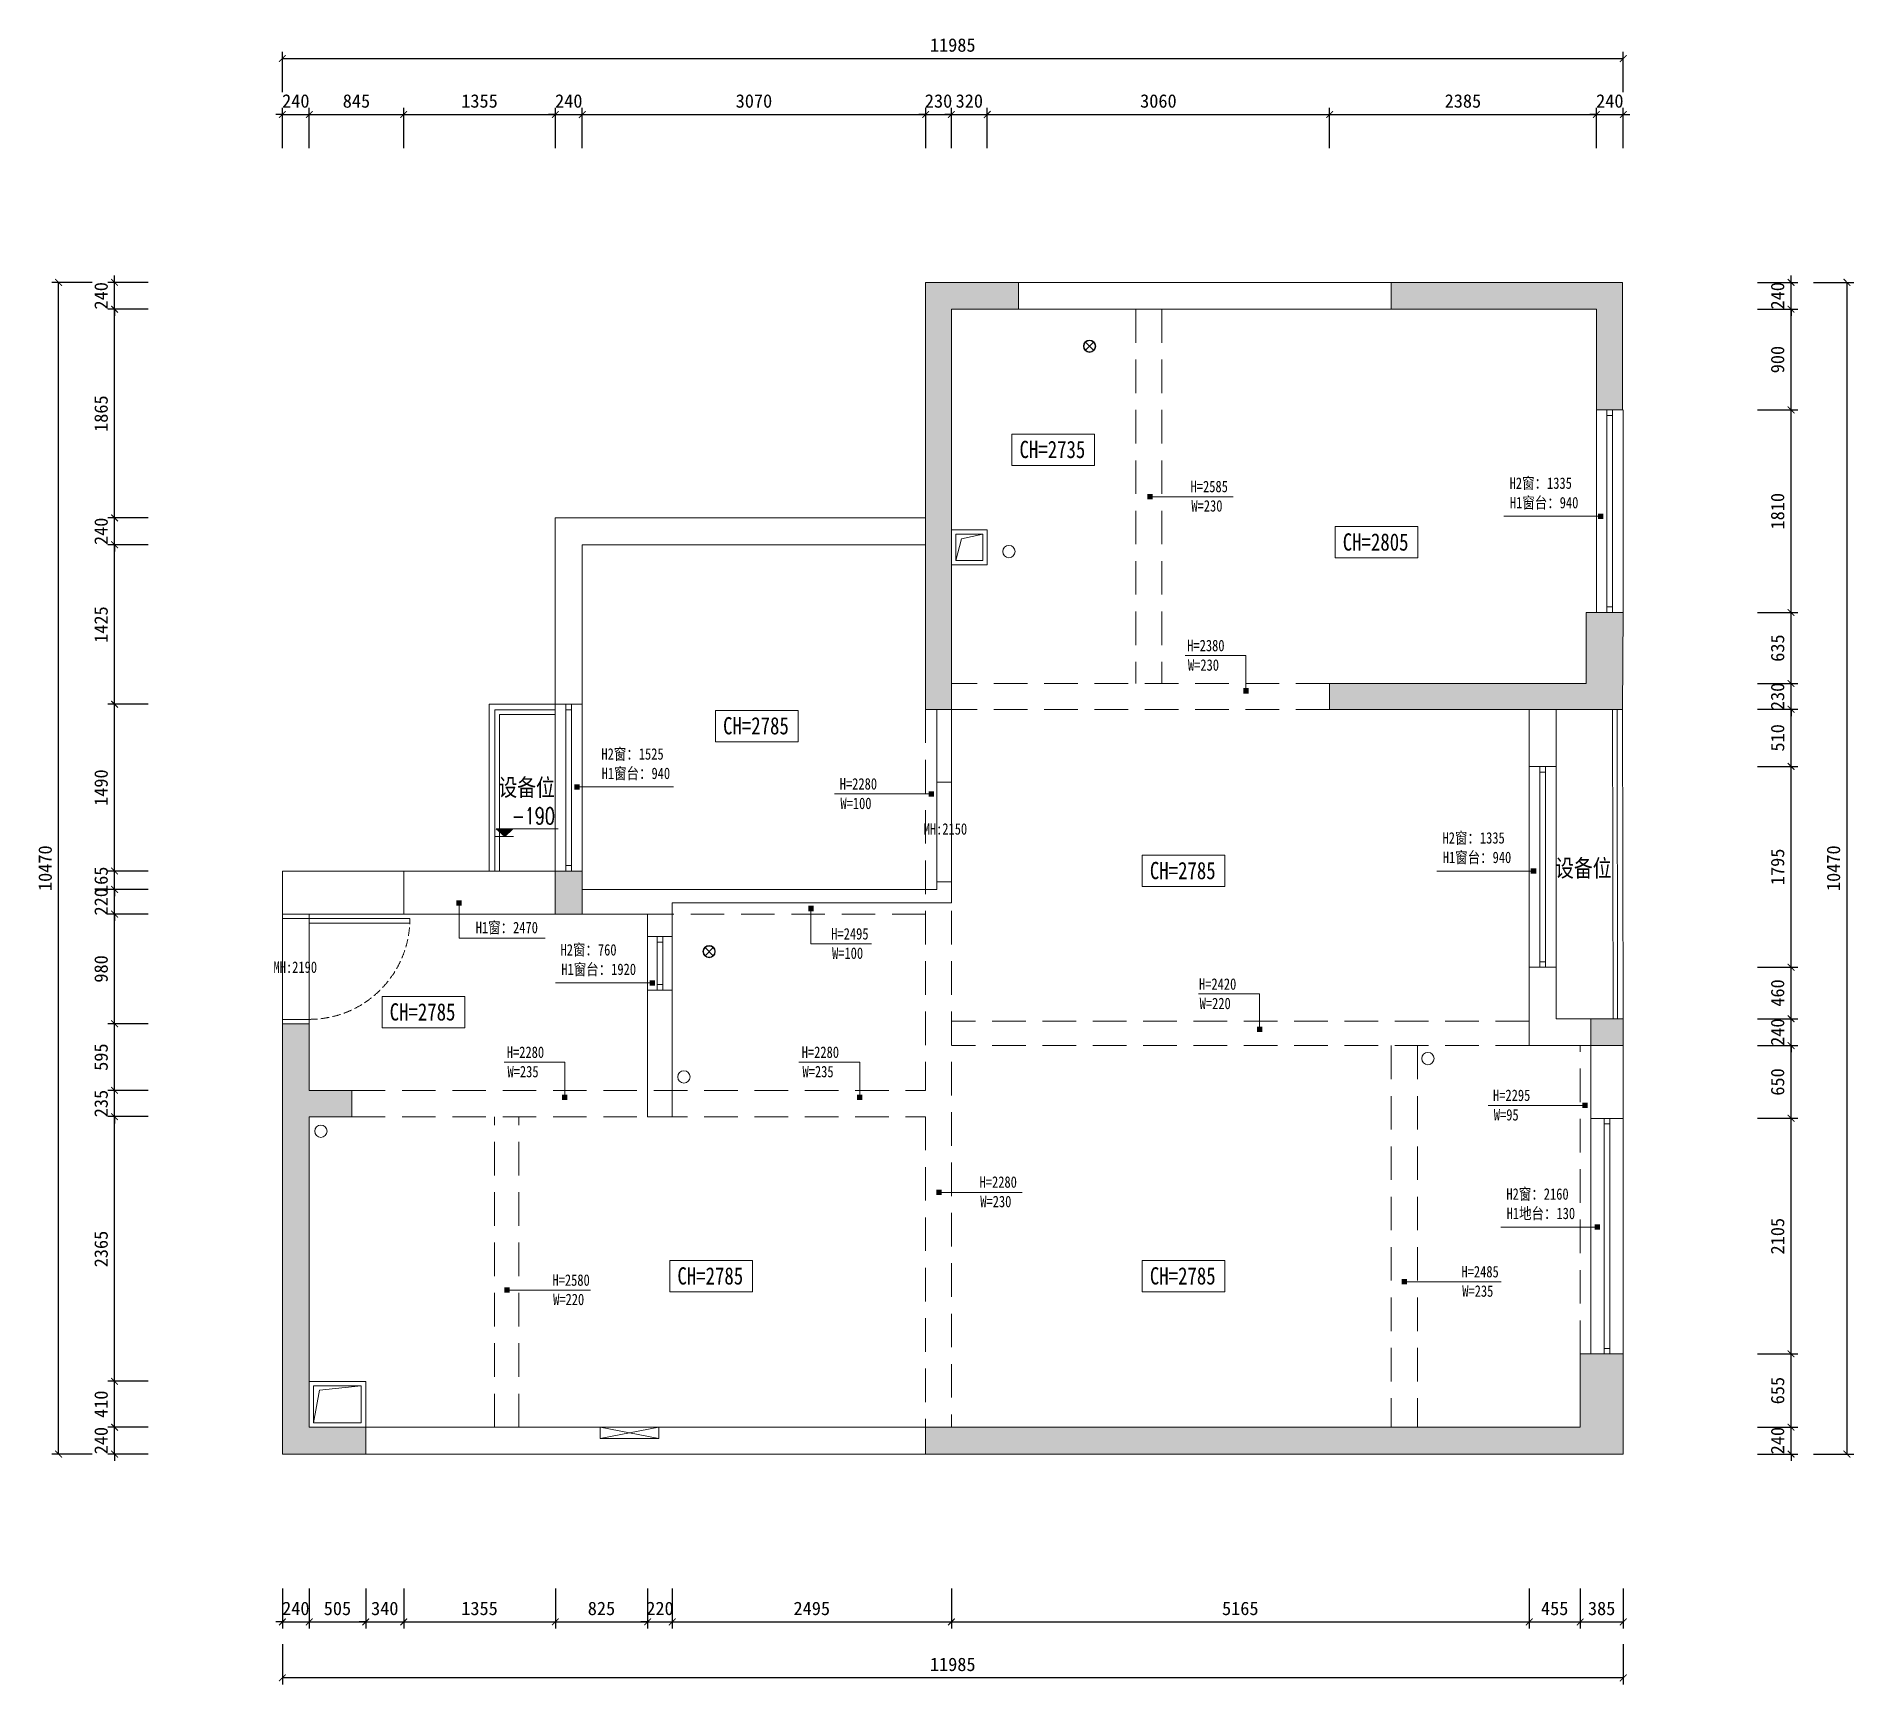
# Model space of a CAD drawing. Header units: millimetres. Extents: x 26373 to 42617, y -64469 to -49741.
import ezdxf

# ---------------------------------------------------------------- set-up
doc = ezdxf.new("R2010")
doc.units = ezdxf.units.MM
doc.linetypes.add('DASH', pattern=[0.35, 0.25, -0.1])
doc.linetypes.add('DASHED', pattern=[0.75, 0.5, -0.25])
doc.layers.get('DEFPOINTS').update_dxf_attribs({"color": 250})
for name, color, linetype, lineweight in [('BS-墙', 7, 'Continuous', 0), ('BS-备用', 7, 'Continuous', 0), ('BS-柱', 5, 'Continuous', 0), ('BS-梁', 4, 'DASHED', 0), ('BS-深灰填充', 251, 'Continuous', 0), ('BS-窗', 3, 'Continuous', 0), ('DS-半高隔断', 134, 'Continuous', 0), ('FF-门', 60, 'Continuous', 0), ('SH-尺寸', 44, 'Continuous', 0), ('SH-文字', 50, 'Continuous', 0)]:
    doc.layers.add(name, color=color, linetype=linetype, lineweight=lineweight)
doc.styles.add('_TCH_DIM', font='SIMPLEX', dxfattribs={"bigfont": 'GBCBIG'})
doc.styles.add('dop-S', font='SimSun.ttf')
doc.styles.add('仿宋', font='SimSun.ttf', dxfattribs={"width": 0.8})
doc.styles.add('宋体', font='SimSun.ttf', dxfattribs={"width": 0.8})
doc.dimstyles.new('60', dxfattribs={"dimscale": 60, "dimtxt": 2.5, "dimasz": 2, "dimexe": 1.25, "dimexo": 0.625, "dimtad": 1, "dimdec": 0, "dimdsep": 46, "dimtxsty": '宋体', "dimblk": 'ARCHTICK', "dimcen": 2.5, "dimclrd": 4, "dimclre": 4, "dimclrt": 2, "dimadec": 0, "dimazin": 0, "dimtfac": 1, "dimtdec": 0, "dimtix": 1, "dimtmove": 1, "dimatfit": 3, "dimfxl": 1, "dimarcsym": 0})
doc.dimstyles.new('dop.1：60', dxfattribs={"dimscale": 60, "dimtxt": 2, "dimasz": 1, "dimexe": 1, "dimexo": 1, "dimgap": 1, "dimtad": 1, "dimdec": 0, "dimrnd": 5, "dimdsep": 46, "dimtxsty": 'dop-S', "dimblk": 'ARCHTICK', "dimblk1": 'ARCHTICK', "dimblk2": 'ARCHTICK', "dimcen": 1, "dimclrd": 44, "dimclre": 44, "dimclrt": 50, "dimadec": 0, "dimazin": 0, "dimtfac": 1, "dimtdec": 0, "dimtix": 1, "dimtmove": 2, "dimatfit": 3, "dimldrblk": 'DOT', "dimfxl": 5, "dimfxlon": 1, "dimarcsym": 0})

msp = doc.modelspace()

# ---------------------------------------------------------------- texts
at = {"layer": 'SH-文字'}
for s, height, style, width, p in [('设备位', 154.26, '仿宋', 0.8, (30502.7, -56528.9)), ('-190', 148.75, '_TCH_DIM', 0.705882, (30621.4, -56780.8)), ('设备位', 154.26, '仿宋', 0.8, (39947.5, -57250.1))]:
    msp.add_text(s, height=height, dxfattribs=dict(at, style=style, width=width)).set_placement(p)

# ---------------------------------------------------------------- blocks, each defined once
blk = doc.blocks.new('*U13')
at = {"layer": 'BS-柱', "color": 8}
for p, q in [((92, 246), (40, 51)), ((280, 286), (92, 246))]:
    blk.add_line(p, q, dxfattribs=at)
at = {"layer": 'BS-柱'}
blk.add_lwpolyline([(0, 326), (320, 326), (320, 11), (0, 11)], close=True, dxfattribs=at)
at = {"layer": 'BS-柱', "color": 8}
blk.add_lwpolyline([(40, 286), (280, 286), (280, 51), (40, 51)], close=True, dxfattribs=at)
blk = doc.blocks.new('hlw_1_480_220')
for p, q in [((-0.5, 0.229), (0.5, 0.229)), ((-0.5, -0.229), (0.5, -0.229))]:
    blk.add_line(p, q)
at = {"color": 3}
for p, q in [((-0.5, 0.052), (0.5, 0.052)), ((-0.396, -0.052), (-0.396, 0.052)), ((0.396, -0.052), (0.396, 0.052)), ((-0.5, -0.052), (0.5, -0.052))]:
    blk.add_line(p, q, dxfattribs=at)
blk = doc.blocks.new('hlw_1_2105_290')
for p, q in [((-0.5, 0.0689), (0.5, 0.0689)), ((-0.5, -0.0689), (0.5, -0.0689))]:
    blk.add_line(p, q)
at = {"color": 3}
for p, q in [((-0.5, 0.0119), (0.5, 0.0119)), ((-0.4762, -0.0119), (-0.4762, 0.0119)), ((0.4762, -0.0119), (0.4762, 0.0119)), ((-0.5, -0.0119), (0.5, -0.0119))]:
    blk.add_line(p, q, dxfattribs=at)
blk = doc.blocks.new('*U4')
at = {"layer": 'BS-柱', "color": 8}
for p, q in [((92, 341), (40, 51)), ((465, 381), (92, 341))]:
    blk.add_line(p, q, dxfattribs=at)
at = {"layer": 'BS-柱'}
blk.add_lwpolyline([(0, 421), (505, 421), (505, 11), (0, 11)], close=True, dxfattribs=at)
at = {"layer": 'BS-柱', "color": 8}
blk.add_lwpolyline([(40, 381), (465, 381), (465, 51), (40, 51)], close=True, dxfattribs=at)
blk = doc.blocks.new('hlw_1_1810_240')
for p, q in [((-0.5, 0.0663), (0.5, 0.0663)), ((-0.5, -0.0663), (0.5, -0.0663))]:
    blk.add_line(p, q)
at = {"color": 3}
for p, q in [((-0.5, 0.0138), (0.5, 0.0138)), ((-0.4724, -0.0138), (-0.4724, 0.0138)), ((0.4724, -0.0138), (0.4724, 0.0138)), ((-0.5, -0.0138), (0.5, -0.0138))]:
    blk.add_line(p, q, dxfattribs=at)
blk = doc.blocks.new('hlw_1_1795_240')
for p, q in [((-0.5, 0.0669), (0.5, 0.0669)), ((-0.5, -0.0669), (0.5, -0.0669))]:
    blk.add_line(p, q)
at = {"color": 3}
for p, q in [((-0.5, 0.0139), (0.5, 0.0139)), ((-0.4721, -0.0139), (-0.4721, 0.0139)), ((0.4721, -0.0139), (0.4721, 0.0139)), ((-0.5, -0.0139), (0.5, -0.0139))]:
    blk.add_line(p, q, dxfattribs=at)
blk = doc.blocks.new('hlw_1_1490_240')
for p, q in [((-0.5, 0.081), (0.5, 0.081)), ((-0.5, -0.081), (0.5, -0.081))]:
    blk.add_line(p, q)
at = {"color": 3}
for p, q in [((-0.5, 0.017), (0.5, 0.017)), ((-0.466, -0.017), (-0.466, 0.017)), ((0.466, -0.017), (0.466, 0.017)), ((-0.5, -0.017), (0.5, -0.017))]:
    blk.add_line(p, q, dxfattribs=at)
blk = doc.blocks.new('A$C675E771B')
at = {"layer": 'BS-备用', "color": 1}
for p, q in [((19, 19), (91, 91)), ((91, 19), (19, 91))]:
    blk.add_line(p, q, dxfattribs=at)
for radius in [55, 50.4]:
    blk.add_circle((55, 55), radius, dxfattribs=at)
blk = doc.blocks.new('dop_0611183471')
at = {"layer": 'BS-备用', "color": 1}
for p, q in [((-262.5, 50), (262.5, -50)), ((262.5, 50), (-262.5, -50))]:
    blk.add_line(p, q, dxfattribs=at)
blk.add_lwpolyline([(-262.5, -50), (262.5, -50), (262.5, 50), (-262.5, 50)], close=True, dxfattribs=at)
blk = doc.blocks.new('A$C7A0C5E8F')
at = {"linetype": 'Continuous'}
blk.add_hatch(color=251, dxfattribs=at).paths.add_polyline_path([(3, 50), (61, 0), (113, 50)])
at = {"color": 8}
blk.add_lwpolyline([(0, 0), (118, 0), (61, 0), (3, 50), (413, 50), (113, 50), (61, 0)], dxfattribs=at)
blk = doc.blocks.new('_ArchTick')
at = {"color": 44, "linetype": 'ByBlock', "const_width": 0.15}
blk.add_lwpolyline([(-0.5, -0.5), (0.5, 0.5)], dxfattribs=at)
blk = doc.blocks.new('*D14')
at = {"layer": 'DEFPOINTS', "color": 0, "transparency": 16777216}
for p in [(41557, -62169), (42057, -62169), (41557, -62409)]:
    blk.add_point(p, dxfattribs=at)
at = {"layer": 'SH-尺寸', "color": 44, "lineweight": -2, "transparency": 16777216}
for p, q in [((41757, -62169), (42117, -62169)), ((42057, -62169), (42057, -62109)), ((42057, -62409), (42057, -62169)), ((41757, -62409), (42117, -62409)), ((42057, -62409), (42057, -62469))]:
    blk.add_line(p, q, dxfattribs=at)
at = {"layer": 'SH-尺寸', "color": 44, "lineweight": -2, "transparency": 16777216, "xscale": 60, "yscale": 60, "zscale": 60}
for p, rotation in [((42057, -62169), 270), ((42057, -62409), 90)]:
    blk.add_blockref('_ArchTick', p, dxfattribs=dict(at, rotation=rotation))
at = {"layer": 'SH-尺寸', "color": 50, "transparency": 16777216, "insert": (41937, -62289), "char_height": 120, "attachment_point": 5, "rotation": 90, "style": 'dop-S'}
blk.add_mtext('240', dxfattribs=at)
blk = doc.blocks.new('_Dot')
at = {"color": 2, "linetype": 'ByBlock', "lineweight": -2}
blk.add_line((-0.5, 0), (-1, 0), dxfattribs=at)
at = {"color": 2, "linetype": 'ByBlock', "const_width": 0.5}
blk.add_lwpolyline([(-0.25, 0, 1), (0.25, 0, 1)], format="xyb", close=True, dxfattribs=at)
blk = doc.blocks.new('*D15')
at = {"layer": 'DEFPOINTS', "color": 0, "transparency": 16777216}
for p in [(41557, -61514), (42057, -61514), (41557, -62169)]:
    blk.add_point(p, dxfattribs=at)
at = {"layer": 'SH-尺寸', "color": 44, "lineweight": -2, "transparency": 16777216}
for p, q in [((41757, -61514), (42117, -61514)), ((42057, -62169), (42057, -61514)), ((41757, -62169), (42117, -62169))]:
    blk.add_line(p, q, dxfattribs=at)
at = {"layer": 'SH-尺寸', "color": 44, "lineweight": -2, "transparency": 16777216, "xscale": 60, "yscale": 60, "zscale": 60}
for p, rotation in [((42057, -61514), 90), ((42057, -62169), 270)]:
    blk.add_blockref('_ArchTick', p, dxfattribs=dict(at, rotation=rotation))
at = {"layer": 'SH-尺寸', "color": 50, "transparency": 16777216, "insert": (41937, -61842), "char_height": 120, "attachment_point": 5, "rotation": 90, "style": 'dop-S'}
blk.add_mtext('655', dxfattribs=at)
blk = doc.blocks.new('*D16')
at = {"layer": 'DEFPOINTS', "color": 0, "transparency": 16777216}
for p in [(41557, -59409), (42057, -59409), (41557, -61514)]:
    blk.add_point(p, dxfattribs=at)
at = {"layer": 'SH-尺寸', "color": 44, "lineweight": -2, "transparency": 16777216}
for p, q in [((41757, -59409), (42117, -59409)), ((42057, -61514), (42057, -59409)), ((41757, -61514), (42117, -61514))]:
    blk.add_line(p, q, dxfattribs=at)
at = {"layer": 'SH-尺寸', "color": 44, "lineweight": -2, "transparency": 16777216, "xscale": 60, "yscale": 60, "zscale": 60}
for p, rotation in [((42057, -59409), 90), ((42057, -61514), 270)]:
    blk.add_blockref('_ArchTick', p, dxfattribs=dict(at, rotation=rotation))
at = {"layer": 'SH-尺寸', "color": 50, "transparency": 16777216, "insert": (41937, -60462), "char_height": 120, "attachment_point": 5, "rotation": 90, "style": 'dop-S'}
blk.add_mtext('2105', dxfattribs=at)
blk = doc.blocks.new('*D17')
at = {"layer": 'DEFPOINTS', "color": 0, "transparency": 16777216}
for p in [(41557, -58759), (42057, -58759), (41557, -59409)]:
    blk.add_point(p, dxfattribs=at)
at = {"layer": 'SH-尺寸', "color": 44, "lineweight": -2, "transparency": 16777216}
for p, q in [((41757, -58759), (42117, -58759)), ((42057, -59409), (42057, -58759)), ((41757, -59409), (42117, -59409))]:
    blk.add_line(p, q, dxfattribs=at)
at = {"layer": 'SH-尺寸', "color": 44, "lineweight": -2, "transparency": 16777216, "xscale": 60, "yscale": 60, "zscale": 60}
for p, rotation in [((42057, -58759), 90), ((42057, -59409), 270)]:
    blk.add_blockref('_ArchTick', p, dxfattribs=dict(at, rotation=rotation))
at = {"layer": 'SH-尺寸', "color": 50, "transparency": 16777216, "insert": (41937, -59084), "char_height": 120, "attachment_point": 5, "rotation": 90, "style": 'dop-S'}
blk.add_mtext('650', dxfattribs=at)
blk = doc.blocks.new('*D18')
at = {"layer": 'DEFPOINTS', "color": 0, "transparency": 16777216}
for p in [(41557, -58519), (42057, -58519), (41557, -58759)]:
    blk.add_point(p, dxfattribs=at)
at = {"layer": 'SH-尺寸', "color": 44, "lineweight": -2, "transparency": 16777216}
for p, q in [((42057, -58519), (42057, -58459)), ((41757, -58519), (42117, -58519)), ((42057, -58759), (42057, -58519)), ((41757, -58759), (42117, -58759)), ((42057, -58759), (42057, -58819))]:
    blk.add_line(p, q, dxfattribs=at)
at = {"layer": 'SH-尺寸', "color": 44, "lineweight": -2, "transparency": 16777216, "xscale": 60, "yscale": 60, "zscale": 60}
for p, rotation in [((42057, -58519), 270), ((42057, -58759), 90)]:
    blk.add_blockref('_ArchTick', p, dxfattribs=dict(at, rotation=rotation))
at = {"layer": 'SH-尺寸', "color": 50, "transparency": 16777216, "insert": (41937, -58639), "char_height": 120, "attachment_point": 5, "rotation": 90, "style": 'dop-S'}
blk.add_mtext('240', dxfattribs=at)
blk = doc.blocks.new('*D19')
at = {"layer": 'DEFPOINTS', "color": 0, "transparency": 16777216}
for p in [(41557, -58059), (42057, -58059), (41557, -58519)]:
    blk.add_point(p, dxfattribs=at)
at = {"layer": 'SH-尺寸', "color": 44, "lineweight": -2, "transparency": 16777216}
for p, q in [((41757, -58059), (42117, -58059)), ((42057, -58519), (42057, -58059)), ((41757, -58519), (42117, -58519))]:
    blk.add_line(p, q, dxfattribs=at)
at = {"layer": 'SH-尺寸', "color": 44, "lineweight": -2, "transparency": 16777216, "xscale": 60, "yscale": 60, "zscale": 60}
for p, rotation in [((42057, -58059), 90), ((42057, -58519), 270)]:
    blk.add_blockref('_ArchTick', p, dxfattribs=dict(at, rotation=rotation))
at = {"layer": 'SH-尺寸', "color": 50, "transparency": 16777216, "insert": (41937, -58289), "char_height": 120, "attachment_point": 5, "rotation": 90, "style": 'dop-S'}
blk.add_mtext('460', dxfattribs=at)
blk = doc.blocks.new('*D20')
at = {"layer": 'DEFPOINTS', "color": 0, "transparency": 16777216}
for p in [(41557, -56264), (42057, -56264), (41557, -58059)]:
    blk.add_point(p, dxfattribs=at)
at = {"layer": 'SH-尺寸', "color": 44, "lineweight": -2, "transparency": 16777216}
for p, q in [((41757, -56264), (42117, -56264)), ((42057, -58059), (42057, -56264)), ((41757, -58059), (42117, -58059))]:
    blk.add_line(p, q, dxfattribs=at)
at = {"layer": 'SH-尺寸', "color": 44, "lineweight": -2, "transparency": 16777216, "xscale": 60, "yscale": 60, "zscale": 60}
for p, rotation in [((42057, -56264), 90), ((42057, -58059), 270)]:
    blk.add_blockref('_ArchTick', p, dxfattribs=dict(at, rotation=rotation))
at = {"layer": 'SH-尺寸', "color": 50, "transparency": 16777216, "insert": (41937, -57162), "char_height": 120, "attachment_point": 5, "rotation": 90, "style": 'dop-S'}
blk.add_mtext('1795', dxfattribs=at)
blk = doc.blocks.new('*D21')
at = {"layer": 'DEFPOINTS', "color": 0, "transparency": 16777216}
for p in [(41557, -55754), (42057, -55754), (41557, -56264)]:
    blk.add_point(p, dxfattribs=at)
at = {"layer": 'SH-尺寸', "color": 44, "lineweight": -2, "transparency": 16777216}
for p, q in [((41757, -55754), (42117, -55754)), ((42057, -56264), (42057, -55754)), ((41757, -56264), (42117, -56264))]:
    blk.add_line(p, q, dxfattribs=at)
at = {"layer": 'SH-尺寸', "color": 44, "lineweight": -2, "transparency": 16777216, "xscale": 60, "yscale": 60, "zscale": 60}
for p, rotation in [((42057, -55754), 90), ((42057, -56264), 270)]:
    blk.add_blockref('_ArchTick', p, dxfattribs=dict(at, rotation=rotation))
at = {"layer": 'SH-尺寸', "color": 50, "transparency": 16777216, "insert": (41937, -56009), "char_height": 120, "attachment_point": 5, "rotation": 90, "style": 'dop-S'}
blk.add_mtext('510', dxfattribs=at)
blk = doc.blocks.new('*D22')
at = {"layer": 'DEFPOINTS', "color": 0, "transparency": 16777216}
for p in [(41557, -55524), (42057, -55524), (41557, -55754)]:
    blk.add_point(p, dxfattribs=at)
at = {"layer": 'SH-尺寸', "color": 44, "lineweight": -2, "transparency": 16777216}
for p, q in [((41757, -55524), (42117, -55524)), ((42057, -55524), (42057, -55464)), ((42057, -55754), (42057, -55524)), ((41757, -55754), (42117, -55754)), ((42057, -55754), (42057, -55814))]:
    blk.add_line(p, q, dxfattribs=at)
at = {"layer": 'SH-尺寸', "color": 44, "lineweight": -2, "transparency": 16777216, "xscale": 60, "yscale": 60, "zscale": 60}
for p, rotation in [((42057, -55524), 270), ((42057, -55754), 90)]:
    blk.add_blockref('_ArchTick', p, dxfattribs=dict(at, rotation=rotation))
at = {"layer": 'SH-尺寸', "color": 50, "transparency": 16777216, "insert": (41937, -55639), "char_height": 120, "attachment_point": 5, "rotation": 90, "style": 'dop-S'}
blk.add_mtext('230', dxfattribs=at)
blk = doc.blocks.new('*D23')
at = {"layer": 'DEFPOINTS', "color": 0, "transparency": 16777216}
for p in [(41557, -54889), (42057, -54889), (41557, -55524)]:
    blk.add_point(p, dxfattribs=at)
at = {"layer": 'SH-尺寸', "color": 44, "lineweight": -2, "transparency": 16777216}
for p, q in [((41757, -54889), (42117, -54889)), ((42057, -55524), (42057, -54889)), ((41757, -55524), (42117, -55524))]:
    blk.add_line(p, q, dxfattribs=at)
at = {"layer": 'SH-尺寸', "color": 44, "lineweight": -2, "transparency": 16777216, "xscale": 60, "yscale": 60, "zscale": 60}
for p, rotation in [((42057, -54889), 90), ((42057, -55524), 270)]:
    blk.add_blockref('_ArchTick', p, dxfattribs=dict(at, rotation=rotation))
at = {"layer": 'SH-尺寸', "color": 50, "transparency": 16777216, "insert": (41937, -55207), "char_height": 120, "attachment_point": 5, "rotation": 90, "style": 'dop-S'}
blk.add_mtext('635', dxfattribs=at)
blk = doc.blocks.new('*D24')
at = {"layer": 'DEFPOINTS', "color": 0, "transparency": 16777216}
for p in [(41557, -53079), (42057, -53079), (41557, -54889)]:
    blk.add_point(p, dxfattribs=at)
at = {"layer": 'SH-尺寸', "color": 44, "lineweight": -2, "transparency": 16777216}
for p, q in [((41757, -53079), (42117, -53079)), ((42057, -54889), (42057, -53079)), ((41757, -54889), (42117, -54889))]:
    blk.add_line(p, q, dxfattribs=at)
at = {"layer": 'SH-尺寸', "color": 44, "lineweight": -2, "transparency": 16777216, "xscale": 60, "yscale": 60, "zscale": 60}
for p, rotation in [((42057, -53079), 90), ((42057, -54889), 270)]:
    blk.add_blockref('_ArchTick', p, dxfattribs=dict(at, rotation=rotation))
at = {"layer": 'SH-尺寸', "color": 50, "transparency": 16777216, "insert": (41937, -53984), "char_height": 120, "attachment_point": 5, "rotation": 90, "style": 'dop-S'}
blk.add_mtext('1810', dxfattribs=at)
blk = doc.blocks.new('*D25')
at = {"layer": 'DEFPOINTS', "color": 0, "transparency": 16777216}
for p in [(41557, -52179), (42057, -52179), (41557, -53079)]:
    blk.add_point(p, dxfattribs=at)
at = {"layer": 'SH-尺寸', "color": 44, "lineweight": -2, "transparency": 16777216}
for p, q in [((41757, -52179), (42117, -52179)), ((42057, -53079), (42057, -52179)), ((41757, -53079), (42117, -53079))]:
    blk.add_line(p, q, dxfattribs=at)
at = {"layer": 'SH-尺寸', "color": 44, "lineweight": -2, "transparency": 16777216, "xscale": 60, "yscale": 60, "zscale": 60}
for p, rotation in [((42057, -52179), 90), ((42057, -53079), 270)]:
    blk.add_blockref('_ArchTick', p, dxfattribs=dict(at, rotation=rotation))
at = {"layer": 'SH-尺寸', "color": 50, "transparency": 16777216, "insert": (41937, -52629), "char_height": 120, "attachment_point": 5, "rotation": 90, "style": 'dop-S'}
blk.add_mtext('900', dxfattribs=at)
blk = doc.blocks.new('*D26')
at = {"layer": 'DEFPOINTS', "color": 0, "transparency": 16777216}
for p in [(41557, -51939), (42057, -51939), (41557, -52179)]:
    blk.add_point(p, dxfattribs=at)
at = {"layer": 'SH-尺寸', "color": 44, "lineweight": -2, "transparency": 16777216}
for p, q in [((41757, -51939), (42117, -51939)), ((42057, -51939), (42057, -51879)), ((42057, -52179), (42057, -51939)), ((41757, -52179), (42117, -52179)), ((42057, -52179), (42057, -52239))]:
    blk.add_line(p, q, dxfattribs=at)
at = {"layer": 'SH-尺寸', "color": 44, "lineweight": -2, "transparency": 16777216, "xscale": 60, "yscale": 60, "zscale": 60}
for p, rotation in [((42057, -51939), 270), ((42057, -52179), 90)]:
    blk.add_blockref('_ArchTick', p, dxfattribs=dict(at, rotation=rotation))
at = {"layer": 'SH-尺寸', "color": 50, "transparency": 16777216, "insert": (41937, -52059), "char_height": 120, "attachment_point": 5, "rotation": 90, "style": 'dop-S'}
blk.add_mtext('240', dxfattribs=at)
blk = doc.blocks.new('*D27')
at = {"layer": 'DEFPOINTS', "color": 0, "transparency": 16777216}
for p in [(28572, -63409), (28812, -63409), (28812, -63909)]:
    blk.add_point(p, dxfattribs=at)
at = {"layer": 'SH-尺寸', "color": 44, "lineweight": -2, "transparency": 16777216}
for p, q in [((28572, -63609), (28572, -63969)), ((28812, -63609), (28812, -63969)), ((28572, -63909), (28512, -63909)), ((28572, -63909), (28812, -63909)), ((28812, -63909), (28872, -63909))]:
    blk.add_line(p, q, dxfattribs=at)
at = {"layer": 'SH-尺寸', "color": 44, "lineweight": -2, "transparency": 16777216, "xscale": 60, "yscale": 60, "zscale": 60}
blk.add_blockref('_ArchTick', (28572, -63909), dxfattribs=at)
at = {"layer": 'SH-尺寸', "color": 44, "lineweight": -2, "transparency": 16777216, "xscale": 60, "yscale": 60, "zscale": 60, "rotation": 180}
blk.add_blockref('_ArchTick', (28812, -63909), dxfattribs=at)
at = {"layer": 'SH-尺寸', "color": 50, "transparency": 16777216, "insert": (28692, -63789), "char_height": 120, "attachment_point": 5, "style": 'dop-S'}
blk.add_mtext('240', dxfattribs=at)
blk = doc.blocks.new('*D28')
at = {"layer": 'DEFPOINTS', "color": 0, "transparency": 16777216}
for p in [(28812, -63409), (29317, -63409), (29317, -63909)]:
    blk.add_point(p, dxfattribs=at)
at = {"layer": 'SH-尺寸', "color": 44, "lineweight": -2, "transparency": 16777216}
for p, q in [((28812, -63609), (28812, -63969)), ((29317, -63609), (29317, -63969)), ((28812, -63909), (29317, -63909))]:
    blk.add_line(p, q, dxfattribs=at)
at = {"layer": 'SH-尺寸', "color": 44, "lineweight": -2, "transparency": 16777216, "xscale": 60, "yscale": 60, "zscale": 60, "rotation": 180}
blk.add_blockref('_ArchTick', (28812, -63909), dxfattribs=at)
at = {"layer": 'SH-尺寸', "color": 44, "lineweight": -2, "transparency": 16777216, "xscale": 60, "yscale": 60, "zscale": 60}
blk.add_blockref('_ArchTick', (29317, -63909), dxfattribs=at)
at = {"layer": 'SH-尺寸', "color": 50, "transparency": 16777216, "insert": (29064, -63789), "char_height": 120, "attachment_point": 5, "style": 'dop-S'}
blk.add_mtext('505', dxfattribs=at)
blk = doc.blocks.new('*D29')
at = {"layer": 'DEFPOINTS', "color": 0, "transparency": 16777216}
for p in [(29317, -63409), (29657, -63409), (29657, -63909)]:
    blk.add_point(p, dxfattribs=at)
at = {"layer": 'SH-尺寸', "color": 44, "lineweight": -2, "transparency": 16777216}
for p, q in [((29317, -63609), (29317, -63969)), ((29657, -63609), (29657, -63969)), ((29317, -63909), (29257, -63909)), ((29317, -63909), (29657, -63909)), ((29657, -63909), (29717, -63909))]:
    blk.add_line(p, q, dxfattribs=at)
at = {"layer": 'SH-尺寸', "color": 44, "lineweight": -2, "transparency": 16777216, "xscale": 60, "yscale": 60, "zscale": 60}
blk.add_blockref('_ArchTick', (29317, -63909), dxfattribs=at)
at = {"layer": 'SH-尺寸', "color": 44, "lineweight": -2, "transparency": 16777216, "xscale": 60, "yscale": 60, "zscale": 60, "rotation": 180}
blk.add_blockref('_ArchTick', (29657, -63909), dxfattribs=at)
at = {"layer": 'SH-尺寸', "color": 50, "transparency": 16777216, "insert": (29487, -63789), "char_height": 120, "attachment_point": 5, "style": 'dop-S'}
blk.add_mtext('340', dxfattribs=at)
blk = doc.blocks.new('*D30')
at = {"layer": 'DEFPOINTS', "color": 0, "transparency": 16777216}
for p in [(29657, -63409), (31012, -63409), (31012, -63909)]:
    blk.add_point(p, dxfattribs=at)
at = {"layer": 'SH-尺寸', "color": 44, "lineweight": -2, "transparency": 16777216}
for p, q in [((29657, -63609), (29657, -63969)), ((31012, -63609), (31012, -63969)), ((29657, -63909), (31012, -63909))]:
    blk.add_line(p, q, dxfattribs=at)
at = {"layer": 'SH-尺寸', "color": 44, "lineweight": -2, "transparency": 16777216, "xscale": 60, "yscale": 60, "zscale": 60, "rotation": 180}
blk.add_blockref('_ArchTick', (29657, -63909), dxfattribs=at)
at = {"layer": 'SH-尺寸', "color": 44, "lineweight": -2, "transparency": 16777216, "xscale": 60, "yscale": 60, "zscale": 60}
blk.add_blockref('_ArchTick', (31012, -63909), dxfattribs=at)
at = {"layer": 'SH-尺寸', "color": 50, "transparency": 16777216, "insert": (30334, -63789), "char_height": 120, "attachment_point": 5, "style": 'dop-S'}
blk.add_mtext('1355', dxfattribs=at)
blk = doc.blocks.new('*D31')
at = {"layer": 'DEFPOINTS', "color": 0, "transparency": 16777216}
for p in [(31012, -63409), (31837, -63409), (31837, -63909)]:
    blk.add_point(p, dxfattribs=at)
at = {"layer": 'SH-尺寸', "color": 44, "lineweight": -2, "transparency": 16777216}
for p, q in [((31012, -63609), (31012, -63969)), ((31837, -63609), (31837, -63969)), ((31012, -63909), (31837, -63909))]:
    blk.add_line(p, q, dxfattribs=at)
at = {"layer": 'SH-尺寸', "color": 44, "lineweight": -2, "transparency": 16777216, "xscale": 60, "yscale": 60, "zscale": 60, "rotation": 180}
blk.add_blockref('_ArchTick', (31012, -63909), dxfattribs=at)
at = {"layer": 'SH-尺寸', "color": 44, "lineweight": -2, "transparency": 16777216, "xscale": 60, "yscale": 60, "zscale": 60}
blk.add_blockref('_ArchTick', (31837, -63909), dxfattribs=at)
at = {"layer": 'SH-尺寸', "color": 50, "transparency": 16777216, "insert": (31424, -63789), "char_height": 120, "attachment_point": 5, "style": 'dop-S'}
blk.add_mtext('825', dxfattribs=at)
blk = doc.blocks.new('*D32')
at = {"layer": 'DEFPOINTS', "color": 0, "transparency": 16777216}
for p in [(31837, -63409), (32057, -63409), (32057, -63909)]:
    blk.add_point(p, dxfattribs=at)
at = {"layer": 'SH-尺寸', "color": 44, "lineweight": -2, "transparency": 16777216}
for p, q in [((31837, -63609), (31837, -63969)), ((32057, -63609), (32057, -63969)), ((31837, -63909), (31777, -63909)), ((31837, -63909), (32057, -63909)), ((32057, -63909), (32117, -63909))]:
    blk.add_line(p, q, dxfattribs=at)
at = {"layer": 'SH-尺寸', "color": 44, "lineweight": -2, "transparency": 16777216, "xscale": 60, "yscale": 60, "zscale": 60}
blk.add_blockref('_ArchTick', (31837, -63909), dxfattribs=at)
at = {"layer": 'SH-尺寸', "color": 44, "lineweight": -2, "transparency": 16777216, "xscale": 60, "yscale": 60, "zscale": 60, "rotation": 180}
blk.add_blockref('_ArchTick', (32057, -63909), dxfattribs=at)
at = {"layer": 'SH-尺寸', "color": 50, "transparency": 16777216, "insert": (31947, -63789), "char_height": 120, "attachment_point": 5, "style": 'dop-S'}
blk.add_mtext('220', dxfattribs=at)
blk = doc.blocks.new('*D33')
at = {"layer": 'DEFPOINTS', "color": 0, "transparency": 16777216}
for p in [(32057, -63409), (34552, -63409), (34552, -63909)]:
    blk.add_point(p, dxfattribs=at)
at = {"layer": 'SH-尺寸', "color": 44, "lineweight": -2, "transparency": 16777216}
for p, q in [((32057, -63609), (32057, -63969)), ((34552, -63609), (34552, -63969)), ((32057, -63909), (34552, -63909))]:
    blk.add_line(p, q, dxfattribs=at)
at = {"layer": 'SH-尺寸', "color": 44, "lineweight": -2, "transparency": 16777216, "xscale": 60, "yscale": 60, "zscale": 60, "rotation": 180}
blk.add_blockref('_ArchTick', (32057, -63909), dxfattribs=at)
at = {"layer": 'SH-尺寸', "color": 44, "lineweight": -2, "transparency": 16777216, "xscale": 60, "yscale": 60, "zscale": 60}
blk.add_blockref('_ArchTick', (34552, -63909), dxfattribs=at)
at = {"layer": 'SH-尺寸', "color": 50, "transparency": 16777216, "insert": (33304, -63789), "char_height": 120, "attachment_point": 5, "style": 'dop-S'}
blk.add_mtext('2495', dxfattribs=at)
blk = doc.blocks.new('*D34')
at = {"layer": 'DEFPOINTS', "color": 0, "transparency": 16777216}
for p in [(34552, -63409), (39717, -63409), (39717, -63909)]:
    blk.add_point(p, dxfattribs=at)
at = {"layer": 'SH-尺寸', "color": 44, "lineweight": -2, "transparency": 16777216}
for p, q in [((34552, -63609), (34552, -63969)), ((39717, -63609), (39717, -63969)), ((34552, -63909), (39717, -63909))]:
    blk.add_line(p, q, dxfattribs=at)
at = {"layer": 'SH-尺寸', "color": 44, "lineweight": -2, "transparency": 16777216, "xscale": 60, "yscale": 60, "zscale": 60, "rotation": 180}
blk.add_blockref('_ArchTick', (34552, -63909), dxfattribs=at)
at = {"layer": 'SH-尺寸', "color": 44, "lineweight": -2, "transparency": 16777216, "xscale": 60, "yscale": 60, "zscale": 60}
blk.add_blockref('_ArchTick', (39717, -63909), dxfattribs=at)
at = {"layer": 'SH-尺寸', "color": 50, "transparency": 16777216, "insert": (37134, -63789), "char_height": 120, "attachment_point": 5, "style": 'dop-S'}
blk.add_mtext('5165', dxfattribs=at)
blk = doc.blocks.new('*D35')
at = {"layer": 'DEFPOINTS', "color": 0, "transparency": 16777216}
for p in [(39717, -63409), (40172, -63409), (40172, -63909)]:
    blk.add_point(p, dxfattribs=at)
at = {"layer": 'SH-尺寸', "color": 44, "lineweight": -2, "transparency": 16777216}
for p, q in [((39717, -63609), (39717, -63969)), ((40172, -63609), (40172, -63969)), ((39717, -63909), (40172, -63909))]:
    blk.add_line(p, q, dxfattribs=at)
at = {"layer": 'SH-尺寸', "color": 44, "lineweight": -2, "transparency": 16777216, "xscale": 60, "yscale": 60, "zscale": 60, "rotation": 180}
blk.add_blockref('_ArchTick', (39717, -63909), dxfattribs=at)
at = {"layer": 'SH-尺寸', "color": 44, "lineweight": -2, "transparency": 16777216, "xscale": 60, "yscale": 60, "zscale": 60}
blk.add_blockref('_ArchTick', (40172, -63909), dxfattribs=at)
at = {"layer": 'SH-尺寸', "color": 50, "transparency": 16777216, "insert": (39944, -63789), "char_height": 120, "attachment_point": 5, "style": 'dop-S'}
blk.add_mtext('455', dxfattribs=at)
blk = doc.blocks.new('*D36')
at = {"layer": 'DEFPOINTS', "color": 0, "transparency": 16777216}
for p in [(40172, -63409), (40557, -63409), (40557, -63909)]:
    blk.add_point(p, dxfattribs=at)
at = {"layer": 'SH-尺寸', "color": 44, "lineweight": -2, "transparency": 16777216}
for p, q in [((40172, -63609), (40172, -63969)), ((40557, -63609), (40557, -63969)), ((40172, -63909), (40557, -63909))]:
    blk.add_line(p, q, dxfattribs=at)
at = {"layer": 'SH-尺寸', "color": 44, "lineweight": -2, "transparency": 16777216, "xscale": 60, "yscale": 60, "zscale": 60, "rotation": 180}
blk.add_blockref('_ArchTick', (40172, -63909), dxfattribs=at)
at = {"layer": 'SH-尺寸', "color": 44, "lineweight": -2, "transparency": 16777216, "xscale": 60, "yscale": 60, "zscale": 60}
blk.add_blockref('_ArchTick', (40557, -63909), dxfattribs=at)
at = {"layer": 'SH-尺寸', "color": 50, "transparency": 16777216, "insert": (40364, -63789), "char_height": 120, "attachment_point": 5, "style": 'dop-S'}
blk.add_mtext('385', dxfattribs=at)
blk = doc.blocks.new('*D37')
at = {"layer": 'DEFPOINTS', "color": 0, "transparency": 16777216}
for p in [(27072, -62169), (27572, -62169), (27572, -62409)]:
    blk.add_point(p, dxfattribs=at)
at = {"layer": 'SH-尺寸', "color": 44, "lineweight": -2, "transparency": 16777216}
for p, q in [((27372, -62169), (27012, -62169)), ((27072, -62169), (27072, -62109)), ((27072, -62409), (27072, -62169)), ((27372, -62409), (27012, -62409)), ((27072, -62409), (27072, -62469))]:
    blk.add_line(p, q, dxfattribs=at)
at = {"layer": 'SH-尺寸', "color": 44, "lineweight": -2, "transparency": 16777216, "xscale": 60, "yscale": 60, "zscale": 60}
for p, rotation in [((27072, -62169), 270), ((27072, -62409), 90)]:
    blk.add_blockref('_ArchTick', p, dxfattribs=dict(at, rotation=rotation))
at = {"layer": 'SH-尺寸', "color": 50, "transparency": 16777216, "insert": (26952, -62289), "char_height": 120, "attachment_point": 5, "rotation": 90, "style": 'dop-S'}
blk.add_mtext('240', dxfattribs=at)
blk = doc.blocks.new('*D38')
at = {"layer": 'DEFPOINTS', "color": 0, "transparency": 16777216}
for p in [(27072, -61759), (27572, -61759), (27572, -62169)]:
    blk.add_point(p, dxfattribs=at)
at = {"layer": 'SH-尺寸', "color": 44, "lineweight": -2, "transparency": 16777216}
for p, q in [((27372, -61759), (27012, -61759)), ((27072, -62169), (27072, -61759)), ((27372, -62169), (27012, -62169))]:
    blk.add_line(p, q, dxfattribs=at)
at = {"layer": 'SH-尺寸', "color": 44, "lineweight": -2, "transparency": 16777216, "xscale": 60, "yscale": 60, "zscale": 60}
for p, rotation in [((27072, -61759), 90), ((27072, -62169), 270)]:
    blk.add_blockref('_ArchTick', p, dxfattribs=dict(at, rotation=rotation))
at = {"layer": 'SH-尺寸', "color": 50, "transparency": 16777216, "insert": (26952, -61964), "char_height": 120, "attachment_point": 5, "rotation": 90, "style": 'dop-S'}
blk.add_mtext('410', dxfattribs=at)
blk = doc.blocks.new('*D39')
at = {"layer": 'DEFPOINTS', "color": 0, "transparency": 16777216}
for p in [(27072, -59394), (27572, -59394), (27572, -61759)]:
    blk.add_point(p, dxfattribs=at)
at = {"layer": 'SH-尺寸', "color": 44, "lineweight": -2, "transparency": 16777216}
for p, q in [((27372, -59394), (27012, -59394)), ((27072, -61759), (27072, -59394)), ((27372, -61759), (27012, -61759))]:
    blk.add_line(p, q, dxfattribs=at)
at = {"layer": 'SH-尺寸', "color": 44, "lineweight": -2, "transparency": 16777216, "xscale": 60, "yscale": 60, "zscale": 60}
for p, rotation in [((27072, -59394), 90), ((27072, -61759), 270)]:
    blk.add_blockref('_ArchTick', p, dxfattribs=dict(at, rotation=rotation))
at = {"layer": 'SH-尺寸', "color": 50, "transparency": 16777216, "insert": (26952, -60577), "char_height": 120, "attachment_point": 5, "rotation": 90, "style": 'dop-S'}
blk.add_mtext('2365', dxfattribs=at)
blk = doc.blocks.new('*D40')
at = {"layer": 'DEFPOINTS', "color": 0, "transparency": 16777216}
for p in [(27072, -59159), (27572, -59159), (27572, -59394)]:
    blk.add_point(p, dxfattribs=at)
at = {"layer": 'SH-尺寸', "color": 44, "lineweight": -2, "transparency": 16777216}
for p, q in [((27072, -59159), (27072, -59099)), ((27372, -59159), (27012, -59159)), ((27072, -59394), (27072, -59159)), ((27372, -59394), (27012, -59394)), ((27072, -59394), (27072, -59454))]:
    blk.add_line(p, q, dxfattribs=at)
at = {"layer": 'SH-尺寸', "color": 44, "lineweight": -2, "transparency": 16777216, "xscale": 60, "yscale": 60, "zscale": 60}
for p, rotation in [((27072, -59159), 270), ((27072, -59394), 90)]:
    blk.add_blockref('_ArchTick', p, dxfattribs=dict(at, rotation=rotation))
at = {"layer": 'SH-尺寸', "color": 50, "transparency": 16777216, "insert": (26952, -59277), "char_height": 120, "attachment_point": 5, "rotation": 90, "style": 'dop-S'}
blk.add_mtext('235', dxfattribs=at)
blk = doc.blocks.new('*D41')
at = {"layer": 'DEFPOINTS', "color": 0, "transparency": 16777216}
for p in [(27072, -58564), (27572, -58564), (27572, -59159)]:
    blk.add_point(p, dxfattribs=at)
at = {"layer": 'SH-尺寸', "color": 44, "lineweight": -2, "transparency": 16777216}
for p, q in [((27372, -58564), (27012, -58564)), ((27072, -59159), (27072, -58564)), ((27372, -59159), (27012, -59159))]:
    blk.add_line(p, q, dxfattribs=at)
at = {"layer": 'SH-尺寸', "color": 44, "lineweight": -2, "transparency": 16777216, "xscale": 60, "yscale": 60, "zscale": 60}
for p, rotation in [((27072, -58564), 90), ((27072, -59159), 270)]:
    blk.add_blockref('_ArchTick', p, dxfattribs=dict(at, rotation=rotation))
at = {"layer": 'SH-尺寸', "color": 50, "transparency": 16777216, "insert": (26952, -58862), "char_height": 120, "attachment_point": 5, "rotation": 90, "style": 'dop-S'}
blk.add_mtext('595', dxfattribs=at)
blk = doc.blocks.new('*D42')
at = {"layer": 'DEFPOINTS', "color": 0, "transparency": 16777216}
for p in [(27072, -57584), (27572, -57584), (27572, -58564)]:
    blk.add_point(p, dxfattribs=at)
at = {"layer": 'SH-尺寸', "color": 44, "lineweight": -2, "transparency": 16777216}
for p, q in [((27372, -57584), (27012, -57584)), ((27072, -58564), (27072, -57584)), ((27372, -58564), (27012, -58564))]:
    blk.add_line(p, q, dxfattribs=at)
at = {"layer": 'SH-尺寸', "color": 44, "lineweight": -2, "transparency": 16777216, "xscale": 60, "yscale": 60, "zscale": 60}
for p, rotation in [((27072, -57584), 90), ((27072, -58564), 270)]:
    blk.add_blockref('_ArchTick', p, dxfattribs=dict(at, rotation=rotation))
at = {"layer": 'SH-尺寸', "color": 50, "transparency": 16777216, "insert": (26952, -58074), "char_height": 120, "attachment_point": 5, "rotation": 90, "style": 'dop-S'}
blk.add_mtext('980', dxfattribs=at)
blk = doc.blocks.new('*D43')
at = {"layer": 'DEFPOINTS', "color": 0, "transparency": 16777216}
for p in [(27072, -57364), (27572, -57364), (27572, -57584)]:
    blk.add_point(p, dxfattribs=at)
at = {"layer": 'SH-尺寸', "color": 44, "lineweight": -2, "transparency": 16777216}
for p, q in [((27072, -57364), (27072, -57304)), ((27372, -57364), (27012, -57364)), ((27072, -57584), (27072, -57364)), ((27372, -57584), (27012, -57584)), ((27072, -57584), (27072, -57644))]:
    blk.add_line(p, q, dxfattribs=at)
at = {"layer": 'SH-尺寸', "color": 44, "lineweight": -2, "transparency": 16777216, "xscale": 60, "yscale": 60, "zscale": 60}
for p, rotation in [((27072, -57364), 270), ((27072, -57584), 90)]:
    blk.add_blockref('_ArchTick', p, dxfattribs=dict(at, rotation=rotation))
at = {"layer": 'SH-尺寸', "color": 50, "transparency": 16777216, "insert": (26952, -57474), "char_height": 120, "attachment_point": 5, "rotation": 90, "style": 'dop-S'}
blk.add_mtext('220', dxfattribs=at)
blk = doc.blocks.new('*D44')
at = {"layer": 'DEFPOINTS', "color": 0, "transparency": 16777216}
for p in [(27072, -57199), (27572, -57199), (27572, -57364)]:
    blk.add_point(p, dxfattribs=at)
at = {"layer": 'SH-尺寸', "color": 44, "lineweight": -2, "transparency": 16777216}
for p, q in [((27072, -57199), (27072, -57139)), ((27372, -57199), (27012, -57199)), ((27072, -57364), (27072, -57199)), ((27372, -57364), (27012, -57364)), ((27072, -57364), (27072, -57424))]:
    blk.add_line(p, q, dxfattribs=at)
at = {"layer": 'SH-尺寸', "color": 44, "lineweight": -2, "transparency": 16777216, "xscale": 60, "yscale": 60, "zscale": 60}
for p, rotation in [((27072, -57199), 270), ((27072, -57364), 90)]:
    blk.add_blockref('_ArchTick', p, dxfattribs=dict(at, rotation=rotation))
at = {"layer": 'SH-尺寸', "color": 50, "transparency": 16777216, "insert": (26952, -57282), "char_height": 120, "attachment_point": 5, "rotation": 90, "style": 'dop-S'}
blk.add_mtext('165', dxfattribs=at)
blk = doc.blocks.new('*D45')
at = {"layer": 'DEFPOINTS', "color": 0, "transparency": 16777216}
for p in [(27072, -55709), (27572, -55709), (27572, -57199)]:
    blk.add_point(p, dxfattribs=at)
at = {"layer": 'SH-尺寸', "color": 44, "lineweight": -2, "transparency": 16777216}
for p, q in [((27372, -55709), (27012, -55709)), ((27072, -57199), (27072, -55709)), ((27372, -57199), (27012, -57199))]:
    blk.add_line(p, q, dxfattribs=at)
at = {"layer": 'SH-尺寸', "color": 44, "lineweight": -2, "transparency": 16777216, "xscale": 60, "yscale": 60, "zscale": 60}
for p, rotation in [((27072, -55709), 90), ((27072, -57199), 270)]:
    blk.add_blockref('_ArchTick', p, dxfattribs=dict(at, rotation=rotation))
at = {"layer": 'SH-尺寸', "color": 50, "transparency": 16777216, "insert": (26952, -56454), "char_height": 120, "attachment_point": 5, "rotation": 90, "style": 'dop-S'}
blk.add_mtext('1490', dxfattribs=at)
blk = doc.blocks.new('*D46')
at = {"layer": 'DEFPOINTS', "color": 0, "transparency": 16777216}
for p in [(27072, -54284), (27572, -54284), (27572, -55709)]:
    blk.add_point(p, dxfattribs=at)
at = {"layer": 'SH-尺寸', "color": 44, "lineweight": -2, "transparency": 16777216}
for p, q in [((27372, -54284), (27012, -54284)), ((27072, -55709), (27072, -54284)), ((27372, -55709), (27012, -55709))]:
    blk.add_line(p, q, dxfattribs=at)
at = {"layer": 'SH-尺寸', "color": 44, "lineweight": -2, "transparency": 16777216, "xscale": 60, "yscale": 60, "zscale": 60}
for p, rotation in [((27072, -54284), 90), ((27072, -55709), 270)]:
    blk.add_blockref('_ArchTick', p, dxfattribs=dict(at, rotation=rotation))
at = {"layer": 'SH-尺寸', "color": 50, "transparency": 16777216, "insert": (26952, -54997), "char_height": 120, "attachment_point": 5, "rotation": 90, "style": 'dop-S'}
blk.add_mtext('1425', dxfattribs=at)
blk = doc.blocks.new('*D47')
at = {"layer": 'DEFPOINTS', "color": 0, "transparency": 16777216}
for p in [(27072, -54044), (27572, -54044), (27572, -54284)]:
    blk.add_point(p, dxfattribs=at)
at = {"layer": 'SH-尺寸', "color": 44, "lineweight": -2, "transparency": 16777216}
for p, q in [((27372, -54044), (27012, -54044)), ((27072, -54044), (27072, -53984)), ((27072, -54284), (27072, -54044)), ((27372, -54284), (27012, -54284)), ((27072, -54284), (27072, -54344))]:
    blk.add_line(p, q, dxfattribs=at)
at = {"layer": 'SH-尺寸', "color": 44, "lineweight": -2, "transparency": 16777216, "xscale": 60, "yscale": 60, "zscale": 60}
for p, rotation in [((27072, -54044), 270), ((27072, -54284), 90)]:
    blk.add_blockref('_ArchTick', p, dxfattribs=dict(at, rotation=rotation))
at = {"layer": 'SH-尺寸', "color": 50, "transparency": 16777216, "insert": (26952, -54164), "char_height": 120, "attachment_point": 5, "rotation": 90, "style": 'dop-S'}
blk.add_mtext('240', dxfattribs=at)
blk = doc.blocks.new('*D48')
at = {"layer": 'DEFPOINTS', "color": 0, "transparency": 16777216}
for p in [(27072, -52179), (27572, -52179), (27572, -54044)]:
    blk.add_point(p, dxfattribs=at)
at = {"layer": 'SH-尺寸', "color": 44, "lineweight": -2, "transparency": 16777216}
for p, q in [((27372, -52179), (27012, -52179)), ((27072, -54044), (27072, -52179)), ((27372, -54044), (27012, -54044))]:
    blk.add_line(p, q, dxfattribs=at)
at = {"layer": 'SH-尺寸', "color": 44, "lineweight": -2, "transparency": 16777216, "xscale": 60, "yscale": 60, "zscale": 60}
for p, rotation in [((27072, -52179), 90), ((27072, -54044), 270)]:
    blk.add_blockref('_ArchTick', p, dxfattribs=dict(at, rotation=rotation))
at = {"layer": 'SH-尺寸', "color": 50, "transparency": 16777216, "insert": (26952, -53112), "char_height": 120, "attachment_point": 5, "rotation": 90, "style": 'dop-S'}
blk.add_mtext('1865', dxfattribs=at)
blk = doc.blocks.new('*D49')
at = {"layer": 'DEFPOINTS', "color": 0, "transparency": 16777216}
for p in [(27072, -51939), (27572, -51939), (27572, -52179)]:
    blk.add_point(p, dxfattribs=at)
at = {"layer": 'SH-尺寸', "color": 44, "lineweight": -2, "transparency": 16777216}
for p, q in [((27372, -51939), (27012, -51939)), ((27072, -51939), (27072, -51879)), ((27072, -52179), (27072, -51939)), ((27372, -52179), (27012, -52179)), ((27072, -52179), (27072, -52239))]:
    blk.add_line(p, q, dxfattribs=at)
at = {"layer": 'SH-尺寸', "color": 44, "lineweight": -2, "transparency": 16777216, "xscale": 60, "yscale": 60, "zscale": 60}
for p, rotation in [((27072, -51939), 270), ((27072, -52179), 90)]:
    blk.add_blockref('_ArchTick', p, dxfattribs=dict(at, rotation=rotation))
at = {"layer": 'SH-尺寸', "color": 50, "transparency": 16777216, "insert": (26952, -52059), "char_height": 120, "attachment_point": 5, "rotation": 90, "style": 'dop-S'}
blk.add_mtext('240', dxfattribs=at)
blk = doc.blocks.new('*D50')
at = {"layer": 'DEFPOINTS', "color": 0, "transparency": 16777216}
for p in [(28812, -50439), (28572, -50939), (28812, -50939)]:
    blk.add_point(p, dxfattribs=at)
at = {"layer": 'SH-尺寸', "color": 44, "lineweight": -2, "transparency": 16777216}
for p, q in [((28572, -50439), (28512, -50439)), ((28572, -50739), (28572, -50379)), ((28572, -50439), (28812, -50439)), ((28812, -50739), (28812, -50379)), ((28812, -50439), (28872, -50439))]:
    blk.add_line(p, q, dxfattribs=at)
at = {"layer": 'SH-尺寸', "color": 44, "lineweight": -2, "transparency": 16777216, "xscale": 60, "yscale": 60, "zscale": 60}
blk.add_blockref('_ArchTick', (28572, -50439), dxfattribs=at)
at = {"layer": 'SH-尺寸', "color": 44, "lineweight": -2, "transparency": 16777216, "xscale": 60, "yscale": 60, "zscale": 60, "rotation": 180}
blk.add_blockref('_ArchTick', (28812, -50439), dxfattribs=at)
at = {"layer": 'SH-尺寸', "color": 50, "transparency": 16777216, "insert": (28692, -50319), "char_height": 120, "attachment_point": 5, "style": 'dop-S'}
blk.add_mtext('240', dxfattribs=at)
blk = doc.blocks.new('*D51')
at = {"layer": 'DEFPOINTS', "color": 0, "transparency": 16777216}
for p in [(29657, -50439), (28812, -50939), (29657, -50939)]:
    blk.add_point(p, dxfattribs=at)
at = {"layer": 'SH-尺寸', "color": 44, "lineweight": -2, "transparency": 16777216}
for p, q in [((28812, -50739), (28812, -50379)), ((28812, -50439), (29657, -50439)), ((29657, -50739), (29657, -50379))]:
    blk.add_line(p, q, dxfattribs=at)
at = {"layer": 'SH-尺寸', "color": 44, "lineweight": -2, "transparency": 16777216, "xscale": 60, "yscale": 60, "zscale": 60, "rotation": 180}
blk.add_blockref('_ArchTick', (28812, -50439), dxfattribs=at)
at = {"layer": 'SH-尺寸', "color": 44, "lineweight": -2, "transparency": 16777216, "xscale": 60, "yscale": 60, "zscale": 60}
blk.add_blockref('_ArchTick', (29657, -50439), dxfattribs=at)
at = {"layer": 'SH-尺寸', "color": 50, "transparency": 16777216, "insert": (29234, -50319), "char_height": 120, "attachment_point": 5, "style": 'dop-S'}
blk.add_mtext('845', dxfattribs=at)
blk = doc.blocks.new('*D52')
at = {"layer": 'DEFPOINTS', "color": 0, "transparency": 16777216}
for p in [(31012, -50439), (29657, -50939), (31012, -50939)]:
    blk.add_point(p, dxfattribs=at)
at = {"layer": 'SH-尺寸', "color": 44, "lineweight": -2, "transparency": 16777216}
for p, q in [((29657, -50739), (29657, -50379)), ((29657, -50439), (31012, -50439)), ((31012, -50739), (31012, -50379))]:
    blk.add_line(p, q, dxfattribs=at)
at = {"layer": 'SH-尺寸', "color": 44, "lineweight": -2, "transparency": 16777216, "xscale": 60, "yscale": 60, "zscale": 60, "rotation": 180}
blk.add_blockref('_ArchTick', (29657, -50439), dxfattribs=at)
at = {"layer": 'SH-尺寸', "color": 44, "lineweight": -2, "transparency": 16777216, "xscale": 60, "yscale": 60, "zscale": 60}
blk.add_blockref('_ArchTick', (31012, -50439), dxfattribs=at)
at = {"layer": 'SH-尺寸', "color": 50, "transparency": 16777216, "insert": (30334, -50319), "char_height": 120, "attachment_point": 5, "style": 'dop-S'}
blk.add_mtext('1355', dxfattribs=at)
blk = doc.blocks.new('*D53')
at = {"layer": 'DEFPOINTS', "color": 0, "transparency": 16777216}
for p in [(31252, -50439), (31012, -50939), (31252, -50939)]:
    blk.add_point(p, dxfattribs=at)
at = {"layer": 'SH-尺寸', "color": 44, "lineweight": -2, "transparency": 16777216}
for p, q in [((31012, -50439), (30952, -50439)), ((31012, -50739), (31012, -50379)), ((31012, -50439), (31252, -50439)), ((31252, -50739), (31252, -50379)), ((31252, -50439), (31312, -50439))]:
    blk.add_line(p, q, dxfattribs=at)
at = {"layer": 'SH-尺寸', "color": 44, "lineweight": -2, "transparency": 16777216, "xscale": 60, "yscale": 60, "zscale": 60}
blk.add_blockref('_ArchTick', (31012, -50439), dxfattribs=at)
at = {"layer": 'SH-尺寸', "color": 44, "lineweight": -2, "transparency": 16777216, "xscale": 60, "yscale": 60, "zscale": 60, "rotation": 180}
blk.add_blockref('_ArchTick', (31252, -50439), dxfattribs=at)
at = {"layer": 'SH-尺寸', "color": 50, "transparency": 16777216, "insert": (31132, -50319), "char_height": 120, "attachment_point": 5, "style": 'dop-S'}
blk.add_mtext('240', dxfattribs=at)
blk = doc.blocks.new('*D54')
at = {"layer": 'DEFPOINTS', "color": 0, "transparency": 16777216}
for p in [(34322, -50439), (31252, -50939), (34322, -50939)]:
    blk.add_point(p, dxfattribs=at)
at = {"layer": 'SH-尺寸', "color": 44, "lineweight": -2, "transparency": 16777216}
for p, q in [((31252, -50739), (31252, -50379)), ((31252, -50439), (34322, -50439)), ((34322, -50739), (34322, -50379))]:
    blk.add_line(p, q, dxfattribs=at)
at = {"layer": 'SH-尺寸', "color": 44, "lineweight": -2, "transparency": 16777216, "xscale": 60, "yscale": 60, "zscale": 60, "rotation": 180}
blk.add_blockref('_ArchTick', (31252, -50439), dxfattribs=at)
at = {"layer": 'SH-尺寸', "color": 44, "lineweight": -2, "transparency": 16777216, "xscale": 60, "yscale": 60, "zscale": 60}
blk.add_blockref('_ArchTick', (34322, -50439), dxfattribs=at)
at = {"layer": 'SH-尺寸', "color": 50, "transparency": 16777216, "insert": (32787, -50319), "char_height": 120, "attachment_point": 5, "style": 'dop-S'}
blk.add_mtext('3070', dxfattribs=at)
blk = doc.blocks.new('*D55')
at = {"layer": 'DEFPOINTS', "color": 0, "transparency": 16777216}
for p in [(34552, -50439), (34322, -50939), (34552, -50939)]:
    blk.add_point(p, dxfattribs=at)
at = {"layer": 'SH-尺寸', "color": 44, "lineweight": -2, "transparency": 16777216}
for p, q in [((34322, -50439), (34262, -50439)), ((34322, -50739), (34322, -50379)), ((34322, -50439), (34552, -50439)), ((34552, -50739), (34552, -50379)), ((34552, -50439), (34612, -50439))]:
    blk.add_line(p, q, dxfattribs=at)
at = {"layer": 'SH-尺寸', "color": 44, "lineweight": -2, "transparency": 16777216, "xscale": 60, "yscale": 60, "zscale": 60}
blk.add_blockref('_ArchTick', (34322, -50439), dxfattribs=at)
at = {"layer": 'SH-尺寸', "color": 44, "lineweight": -2, "transparency": 16777216, "xscale": 60, "yscale": 60, "zscale": 60, "rotation": 180}
blk.add_blockref('_ArchTick', (34552, -50439), dxfattribs=at)
at = {"layer": 'SH-尺寸', "color": 50, "transparency": 16777216, "insert": (34437, -50319), "char_height": 120, "attachment_point": 5, "style": 'dop-S'}
blk.add_mtext('230', dxfattribs=at)
blk = doc.blocks.new('*D56')
at = {"layer": 'DEFPOINTS', "color": 0, "transparency": 16777216}
for p in [(34872, -50439), (34552, -50939), (34872, -50939)]:
    blk.add_point(p, dxfattribs=at)
at = {"layer": 'SH-尺寸', "color": 44, "lineweight": -2, "transparency": 16777216}
for p, q in [((34552, -50439), (34492, -50439)), ((34552, -50739), (34552, -50379)), ((34552, -50439), (34872, -50439)), ((34872, -50739), (34872, -50379)), ((34872, -50439), (34932, -50439))]:
    blk.add_line(p, q, dxfattribs=at)
at = {"layer": 'SH-尺寸', "color": 44, "lineweight": -2, "transparency": 16777216, "xscale": 60, "yscale": 60, "zscale": 60}
blk.add_blockref('_ArchTick', (34552, -50439), dxfattribs=at)
at = {"layer": 'SH-尺寸', "color": 44, "lineweight": -2, "transparency": 16777216, "xscale": 60, "yscale": 60, "zscale": 60, "rotation": 180}
blk.add_blockref('_ArchTick', (34872, -50439), dxfattribs=at)
at = {"layer": 'SH-尺寸', "color": 50, "transparency": 16777216, "insert": (34712, -50319), "char_height": 120, "attachment_point": 5, "style": 'dop-S'}
blk.add_mtext('320', dxfattribs=at)
blk = doc.blocks.new('*D57')
at = {"layer": 'DEFPOINTS', "color": 0, "transparency": 16777216}
for p in [(37932, -50439), (34872, -50939), (37932, -50939)]:
    blk.add_point(p, dxfattribs=at)
at = {"layer": 'SH-尺寸', "color": 44, "lineweight": -2, "transparency": 16777216}
for p, q in [((34872, -50739), (34872, -50379)), ((34872, -50439), (37932, -50439)), ((37932, -50739), (37932, -50379))]:
    blk.add_line(p, q, dxfattribs=at)
at = {"layer": 'SH-尺寸', "color": 44, "lineweight": -2, "transparency": 16777216, "xscale": 60, "yscale": 60, "zscale": 60, "rotation": 180}
blk.add_blockref('_ArchTick', (34872, -50439), dxfattribs=at)
at = {"layer": 'SH-尺寸', "color": 44, "lineweight": -2, "transparency": 16777216, "xscale": 60, "yscale": 60, "zscale": 60}
blk.add_blockref('_ArchTick', (37932, -50439), dxfattribs=at)
at = {"layer": 'SH-尺寸', "color": 50, "transparency": 16777216, "insert": (36402, -50319), "char_height": 120, "attachment_point": 5, "style": 'dop-S'}
blk.add_mtext('3060', dxfattribs=at)
blk = doc.blocks.new('*D58')
at = {"layer": 'DEFPOINTS', "color": 0, "transparency": 16777216}
for p in [(40317, -50439), (37932, -50939), (40317, -50939)]:
    blk.add_point(p, dxfattribs=at)
at = {"layer": 'SH-尺寸', "color": 44, "lineweight": -2, "transparency": 16777216}
for p, q in [((37932, -50739), (37932, -50379)), ((37932, -50439), (40317, -50439)), ((40317, -50739), (40317, -50379))]:
    blk.add_line(p, q, dxfattribs=at)
at = {"layer": 'SH-尺寸', "color": 44, "lineweight": -2, "transparency": 16777216, "xscale": 60, "yscale": 60, "zscale": 60, "rotation": 180}
blk.add_blockref('_ArchTick', (37932, -50439), dxfattribs=at)
at = {"layer": 'SH-尺寸', "color": 44, "lineweight": -2, "transparency": 16777216, "xscale": 60, "yscale": 60, "zscale": 60}
blk.add_blockref('_ArchTick', (40317, -50439), dxfattribs=at)
at = {"layer": 'SH-尺寸', "color": 50, "transparency": 16777216, "insert": (39124, -50319), "char_height": 120, "attachment_point": 5, "style": 'dop-S'}
blk.add_mtext('2385', dxfattribs=at)
blk = doc.blocks.new('*D59')
at = {"layer": 'DEFPOINTS', "color": 0, "transparency": 16777216}
for p in [(40557, -50439), (40317, -50939), (40557, -50939)]:
    blk.add_point(p, dxfattribs=at)
at = {"layer": 'SH-尺寸', "color": 44, "lineweight": -2, "transparency": 16777216}
for p, q in [((40317, -50439), (40257, -50439)), ((40317, -50739), (40317, -50379)), ((40317, -50439), (40557, -50439)), ((40557, -50739), (40557, -50379)), ((40557, -50439), (40617, -50439))]:
    blk.add_line(p, q, dxfattribs=at)
at = {"layer": 'SH-尺寸', "color": 44, "lineweight": -2, "transparency": 16777216, "xscale": 60, "yscale": 60, "zscale": 60}
blk.add_blockref('_ArchTick', (40317, -50439), dxfattribs=at)
at = {"layer": 'SH-尺寸', "color": 44, "lineweight": -2, "transparency": 16777216, "xscale": 60, "yscale": 60, "zscale": 60, "rotation": 180}
blk.add_blockref('_ArchTick', (40557, -50439), dxfattribs=at)
at = {"layer": 'SH-尺寸', "color": 50, "transparency": 16777216, "insert": (40437, -50319), "char_height": 120, "attachment_point": 5, "style": 'dop-S'}
blk.add_mtext('240', dxfattribs=at)
blk = doc.blocks.new('*D60')
at = {"layer": 'DEFPOINTS', "color": 0, "transparency": 16777216}
for p in [(42197, -51939), (42197, -62409), (42557, -62409)]:
    blk.add_point(p, dxfattribs=at)
at = {"layer": 'SH-尺寸', "color": 44, "lineweight": -2, "transparency": 16777216}
for p, q in [((42257, -51939), (42617, -51939)), ((42557, -51939), (42557, -62409)), ((42257, -62409), (42617, -62409))]:
    blk.add_line(p, q, dxfattribs=at)
at = {"layer": 'SH-尺寸', "color": 44, "lineweight": -2, "transparency": 16777216, "xscale": 60, "yscale": 60, "zscale": 60}
for p, rotation in [((42557, -51939), 90), ((42557, -62409), 270)]:
    blk.add_blockref('_ArchTick', p, dxfattribs=dict(at, rotation=rotation))
at = {"layer": 'SH-尺寸', "color": 50, "transparency": 16777216, "insert": (42437, -57174), "char_height": 120, "attachment_point": 5, "rotation": 90, "style": 'dop-S'}
blk.add_mtext('10470', dxfattribs=at)
blk = doc.blocks.new('*D61')
at = {"layer": 'DEFPOINTS', "color": 0, "transparency": 16777216}
for p in [(28572, -64049), (40557, -64049), (28572, -64409)]:
    blk.add_point(p, dxfattribs=at)
at = {"layer": 'SH-尺寸', "color": 44, "lineweight": -2, "transparency": 16777216}
for p, q in [((28572, -64109), (28572, -64469)), ((40557, -64109), (40557, -64469)), ((40557, -64409), (28572, -64409))]:
    blk.add_line(p, q, dxfattribs=at)
at = {"layer": 'SH-尺寸', "color": 44, "lineweight": -2, "transparency": 16777216, "xscale": 60, "yscale": 60, "zscale": 60, "rotation": 180}
blk.add_blockref('_ArchTick', (28572, -64409), dxfattribs=at)
at = {"layer": 'SH-尺寸', "color": 44, "lineweight": -2, "transparency": 16777216, "xscale": 60, "yscale": 60, "zscale": 60}
blk.add_blockref('_ArchTick', (40557, -64409), dxfattribs=at)
at = {"layer": 'SH-尺寸', "color": 50, "transparency": 16777216, "insert": (34564, -64289), "char_height": 120, "attachment_point": 5, "style": 'dop-S'}
blk.add_mtext('11985', dxfattribs=at)
blk = doc.blocks.new('*D62')
at = {"layer": 'DEFPOINTS', "color": 0, "transparency": 16777216}
for p in [(26572, -51939), (26932, -51939), (26932, -62409)]:
    blk.add_point(p, dxfattribs=at)
at = {"layer": 'SH-尺寸', "color": 44, "lineweight": -2, "transparency": 16777216}
for p, q in [((26872, -51939), (26512, -51939)), ((26572, -62409), (26572, -51939)), ((26872, -62409), (26512, -62409))]:
    blk.add_line(p, q, dxfattribs=at)
at = {"layer": 'SH-尺寸', "color": 44, "lineweight": -2, "transparency": 16777216, "xscale": 60, "yscale": 60, "zscale": 60}
for p, rotation in [((26572, -51939), 90), ((26572, -62409), 270)]:
    blk.add_blockref('_ArchTick', p, dxfattribs=dict(at, rotation=rotation))
at = {"layer": 'SH-尺寸', "color": 50, "transparency": 16777216, "insert": (26452, -57174), "char_height": 120, "attachment_point": 5, "rotation": 90, "style": 'dop-S'}
blk.add_mtext('10470', dxfattribs=at)
blk = doc.blocks.new('*D63')
at = {"layer": 'DEFPOINTS', "color": 0, "transparency": 16777216}
for p in [(40557, -49939), (28572, -50299), (40557, -50299)]:
    blk.add_point(p, dxfattribs=at)
at = {"layer": 'SH-尺寸', "color": 44, "lineweight": -2, "transparency": 16777216}
for p, q in [((28572, -50239), (28572, -49879)), ((28572, -49939), (40557, -49939)), ((40557, -50239), (40557, -49879))]:
    blk.add_line(p, q, dxfattribs=at)
at = {"layer": 'SH-尺寸', "color": 44, "lineweight": -2, "transparency": 16777216, "xscale": 60, "yscale": 60, "zscale": 60, "rotation": 180}
blk.add_blockref('_ArchTick', (28572, -49939), dxfattribs=at)
at = {"layer": 'SH-尺寸', "color": 44, "lineweight": -2, "transparency": 16777216, "xscale": 60, "yscale": 60, "zscale": 60}
blk.add_blockref('_ArchTick', (40557, -49939), dxfattribs=at)
at = {"layer": 'SH-尺寸', "color": 50, "transparency": 16777216, "insert": (34564, -49819), "char_height": 120, "attachment_point": 5, "style": 'dop-S'}
blk.add_mtext('11985', dxfattribs=at)
blk = doc.blocks.new('SH-层高标注')
at = {"layer": 'SH-文字', "color": 1}
for points in [[(35093, -53294), (35831, -53294), (35831, -53575), (35093, -53575)], [(37982, -54121), (38720, -54121), (38720, -54402), (37982, -54402)], [(32443, -55764), (33181, -55764), (33181, -56044), (32443, -56044)], [(36258, -57058), (36996, -57058), (36996, -57338), (36258, -57338)], [(29464, -58321), (30202, -58321), (30202, -58601), (29464, -58601)], [(32035, -60679), (32774, -60679), (32774, -60960), (32035, -60960)], [(36258, -60679), (36996, -60679), (36996, -60960), (36258, -60960)]]:
    blk.add_lwpolyline(points, close=True, dxfattribs=at)
at = {"layer": 'SH-文字', "style": '仿宋', "width": 0.8}
for s, p in [('CH=2735', (35161, -53509)), ('CH=2805', (38050, -54336)), ('CH=2785', (32511, -55978)), ('CH=2785', (36326, -57272)), ('CH=2785', (29531, -58535)), ('CH=2785', (32103, -60894)), ('CH=2785', (36326, -60894))]:
    blk.add_text(s, height=154.3, dxfattribs=at).set_placement(p)
blk = doc.blocks.new('SH-门标注')
at = {"layer": 'SH-文字', "char_height": 102.1, "attachment_point": 3, "style": '仿宋'}
for s, insert in [('MH:2150', (34693, -56772)), ('MH:2190', (28882, -58007))]:
    blk.add_mtext(s, dxfattribs=dict(at, insert=insert))
blk = doc.blocks.new('SH-窗标注')
at = {"layer": 'SH-文字', "char_height": 102.1, "style": '仿宋'}
for s, insert, attachment_point in [('H2窗：1335', (40098, -53682), 3), ('H1窗台：940', (40156, -53856), 3), ('H2窗：1525', (31980, -56102), 3), ('H1窗台：940', (32038, -56275), 3), ('H2窗：1335', (39498, -56852), 3), ('H1窗台：940', (39556, -57026), 3), ('H1窗：2470 ', (30300, -57653), 1), ('H2窗：760', (31559, -57852), 3), ('H1窗台：1920', (31733, -58026), 3), ('H2窗：2160', (40069, -60034), 3), ('H1地台：130', (40127, -60207), 3)]:
    blk.add_mtext(s, dxfattribs=dict(at, insert=insert, attachment_point=attachment_point))
at = {"layer": 'SH-文字'}
for points in [[(40355, -54029), (39491, -54029)], [(31205, -56448), (32069, -56448)], [(39755, -57199), (38891, -57199)], [(30151, -57484), (30151, -57799), (30920, -57799)], [(31879, -58199), (31014, -58199)], [(40326, -60381), (39462, -60381)]]:
    blk.add_leader(points, dimstyle='60', override={"dimasz": 0.8, "dimtad": 0, "dimclrd": 8, "dimldrblk": 'BoxFilled'}, dxfattribs=at)
blk = doc.blocks.new('SH-梁标注')
at = {"layer": 'SH-文字', "char_height": 102.1, "attachment_point": 1, "style": '仿宋'}
for s, insert, width in [('H=2585', (36690, -53712), 223.73), ('H=2380', (36660, -55133), 341.42), ('W=230', (36666, -55307), 285.28), ('H=2280', (33554, -56369), 342.79), ('H=2495', (33478, -57709), 341.42), ('W=100', (33485, -57882), 285.28), ('H=2420', (36765, -58158), 341.42), ('W=220', (36771, -58331), 285.28), ('H=2280', (30578, -58767), 341.42), ('H=2280', (33214, -58767), 341.42), ('W=235', (30584, -58940), 285.28), ('W=235', (33221, -58940), 285.28), ('H=2295', (39393, -59152), 342.79), ('H=2280', (34804, -59927), 223.73), ('H=2485', (39111, -60728), 342.79), ('H=2580 ', (30986, -60803), 342.79)]:
    blk.add_mtext(s, dxfattribs=dict(at, insert=insert, width=width))
for s, insert in [('W=230 ', (36697, -53885)), ('W=100 ', (33560, -56543)), ('W=95 ', (39400, -59326)), ('W=230 ', (34810, -60101)), ('W=235 ', (39118, -60901)), ('W=220 ', (30992, -60976))]:
    blk.add_mtext(s, dxfattribs=dict(at, insert=insert))
at = {"layer": 'SH-文字'}
for points in [[(36326, -53855), (37071, -53855)], [(37185, -55589), (37185, -55274), (36642, -55274)], [(34372, -56510), (33507, -56510)], [(33296, -57534), (33296, -57849), (33839, -57849)], [(37306, -58613), (37306, -58298), (36762, -58298)], [(31096, -59222), (31096, -58907), (30553, -58907)], [(33732, -59222), (33732, -58907), (33189, -58907)], [(40214, -59293), (39350, -59293)], [(34440, -60071), (35185, -60071)], [(38601, -60869), (39466, -60869)], [(30581, -60944), (31327, -60944)]]:
    blk.add_leader(points, dimstyle='60', override={"dimasz": 0.8, "dimtad": 0, "dimclrd": 8, "dimldrblk": 'BoxFilled'}, dxfattribs=at)

# ---------------------------------------------------------------- dimensions: what is measured, and where the dimension line sits
at = {"layer": 'SH-尺寸'}
for p1, p2, picture, middle in [((28571.6, -50299.5), (40556.6, -50299.5), '*D63', (34564.1, -49819.5)), ((26931.6, -62409.5), (26931.6, -51939.5), '*D62', (26451.6, -57174.5)), ((42196.6, -51939.5), (42196.6, -62409.5), '*D60', (42436.6, -57174.5)), ((40556.6, -64049.5), (28571.6, -64049.5), '*D61', (34564.1, -64289.5))]:
    dim = msp.add_aligned_dim(p1=p1, p2=p2, distance=360, dimstyle='dop.1：60', dxfattribs=at)
    dim.commit()
    dim.dimension.update_dxf_attribs({"geometry": picture, "text_midpoint": middle})
for base, p1, p2, picture, middle in [((28811.6, -50439.5), (28571.6, -50939.5), (28811.6, -50939.5), '*D50', (28691.6, -50319.5)), ((29656.6, -50439.5), (28811.6, -50939.5), (29656.6, -50939.5), '*D51', (29234.1, -50319.5)), ((31011.6, -50439.5), (29656.6, -50939.5), (31011.6, -50939.5), '*D52', (30334.1, -50319.5)), ((31251.6, -50439.5), (31011.6, -50939.5), (31251.6, -50939.5), '*D53', (31131.6, -50319.5)), ((34321.6, -50439.5), (31251.6, -50939.5), (34321.6, -50939.5), '*D54', (32786.6, -50319.5)), ((34551.6, -50439.5), (34321.6, -50939.5), (34551.6, -50939.5), '*D55', (34436.6, -50319.5)), ((34871.6, -50439.5), (34551.6, -50939.5), (34871.6, -50939.5), '*D56', (34711.6, -50319.5)), ((37931.6, -50439.5), (34871.6, -50939.5), (37931.6, -50939.5), '*D57', (36401.6, -50319.5)), ((40316.6, -50439.5), (37931.6, -50939.5), (40316.6, -50939.5), '*D58', (39124.1, -50319.5)), ((40556.6, -50439.5), (40316.6, -50939.5), (40556.6, -50939.5), '*D59', (40436.6, -50319.5)), ((28811.6, -63909.5), (28571.6, -63409.5), (28811.6, -63409.5), '*D27', (28691.6, -63789.5)), ((29316.6, -63909.5), (28811.6, -63409.5), (29316.6, -63409.5), '*D28', (29064.1, -63789.5)), ((29656.6, -63909.5), (29316.6, -63409.5), (29656.6, -63409.5), '*D29', (29486.6, -63789.5)), ((31011.6, -63909.5), (29656.6, -63409.5), (31011.6, -63409.5), '*D30', (30334.1, -63789.5)), ((31836.6, -63909.5), (31011.6, -63409.5), (31836.6, -63409.5), '*D31', (31424.1, -63789.5)), ((32056.6, -63909.5), (31836.6, -63409.5), (32056.6, -63409.5), '*D32', (31946.6, -63789.5)), ((34551.6, -63909.5), (32056.6, -63409.5), (34551.6, -63409.5), '*D33', (33304.1, -63789.5)), ((39716.6, -63909.5), (34551.6, -63409.5), (39716.6, -63409.5), '*D34', (37134.1, -63789.5)), ((40171.6, -63909.5), (39716.6, -63409.5), (40171.6, -63409.5), '*D35', (39944.1, -63789.5)), ((40556.6, -63909.5), (40171.6, -63409.5), (40556.6, -63409.5), '*D36', (40364.1, -63789.5))]:
    dim = msp.add_linear_dim(base=base, p1=p1, p2=p2, dimstyle='dop.1：60', dxfattribs=at)
    dim.commit()
    dim.dimension.update_dxf_attribs({"geometry": picture, "text_midpoint": middle})
for base, p1, p2, picture, middle in [((27071.6, -51939.5), (27571.6, -52179.5), (27571.6, -51939.5), '*D49', (26951.6, -52059.5)), ((42056.6, -51939.5), (41556.6, -52179.5), (41556.6, -51939.5), '*D26', (41936.6, -52059.5)), ((27071.6, -52179.5), (27571.6, -54044.5), (27571.6, -52179.5), '*D48', (26951.6, -53112)), ((42056.6, -52179.5), (41556.6, -53079.5), (41556.6, -52179.5), '*D25', (41936.6, -52629.5)), ((42056.6, -53079.5), (41556.6, -54889.5), (41556.6, -53079.5), '*D24', (41936.6, -53984.5)), ((27071.6, -54044.5), (27571.6, -54284.5), (27571.6, -54044.5), '*D47', (26951.6, -54164.5)), ((27071.6, -54284.5), (27571.6, -55709.5), (27571.6, -54284.5), '*D46', (26951.6, -54997)), ((42056.6, -54889.5), (41556.6, -55524.5), (41556.6, -54889.5), '*D23', (41936.6, -55207)), ((42056.6, -55524.5), (41556.6, -55754.5), (41556.6, -55524.5), '*D22', (41936.6, -55639.5)), ((27071.6, -55709.5), (27571.6, -57199.5), (27571.6, -55709.5), '*D45', (26951.6, -56454.5)), ((42056.6, -55754.5), (41556.6, -56264.5), (41556.6, -55754.5), '*D21', (41936.6, -56009.5)), ((42056.6, -56264.5), (41556.6, -58059.5), (41556.6, -56264.5), '*D20', (41936.6, -57162)), ((27071.6, -57199.5), (27571.6, -57364.5), (27571.6, -57199.5), '*D44', (26951.6, -57282)), ((27071.6, -57364.5), (27571.6, -57584.5), (27571.6, -57364.5), '*D43', (26951.6, -57474.5)), ((27071.6, -57584.5), (27571.6, -58564.5), (27571.6, -57584.5), '*D42', (26951.6, -58074.5)), ((42056.6, -58059.5), (41556.6, -58519.5), (41556.6, -58059.5), '*D19', (41936.6, -58289.5)), ((42056.6, -58519.5), (41556.6, -58759.5), (41556.6, -58519.5), '*D18', (41936.6, -58639.5)), ((27071.6, -58564.5), (27571.6, -59159.5), (27571.6, -58564.5), '*D41', (26951.6, -58862)), ((42056.6, -58759.5), (41556.6, -59409.5), (41556.6, -58759.5), '*D17', (41936.6, -59084.5)), ((27071.6, -59159.5), (27571.6, -59394.5), (27571.6, -59159.5), '*D40', (26951.6, -59277)), ((27071.6, -59394.5), (27571.6, -61759.5), (27571.6, -59394.5), '*D39', (26951.6, -60577)), ((42056.6, -59409.5), (41556.6, -61514.5), (41556.6, -59409.5), '*D16', (41936.6, -60462)), ((42056.6, -61514.5), (41556.6, -62169.5), (41556.6, -61514.5), '*D15', (41936.6, -61842)), ((27071.6, -61759.5), (27571.6, -62169.5), (27571.6, -61759.5), '*D38', (26951.6, -61964.5)), ((27071.6, -62169.5), (27571.6, -62409.5), (27571.6, -62169.5), '*D37', (26951.6, -62289.5)), ((42056.6, -62169.5), (41556.6, -62409.5), (41556.6, -62169.5), '*D14', (41936.6, -62289.5))]:
    dim = msp.add_linear_dim(base=base, p1=p1, p2=p2, angle=270, dimstyle='dop.1：60', dxfattribs=at)
    dim.commit()
    dim.dimension.update_dxf_attribs({"geometry": picture, "text_midpoint": middle})

# ---------------------------------------------------------------- hatches: boundary and pattern name
at = {"layer": 'BS-深灰填充'}
h = msp.add_hatch(color=256, dxfattribs=at)
h.dxf.hatch_style = 1
h.paths.add_polyline_path([(35151.6, -51939.5), (34321.6, -51939.5), (34321.6, -55754.5), (34551.6, -55754.5), (34551.6, -54464.5), (34551.6, -54149.5), (34551.6, -52179.5), (35151.6, -52179.5)])
h = msp.add_hatch(color=256, dxfattribs=at)
h.dxf.hatch_style = 1
h.paths.add_polyline_path([(40551.6, -51939.5), (38481.6, -51939.5), (38481.6, -52179.5), (40316.6, -52179.5), (40316.6, -53079.5), (40551.6, -53079.5)])
h = msp.add_hatch(color=256, dxfattribs=at)
h.dxf.hatch_style = 1
h.paths.add_polyline_path([(40556.6, -54889.5), (40316.6, -54889.5), (40226.6, -54889.5), (40226.6, -55524.5), (37931.6, -55524.5), (37931.6, -55754.5), (40551.6, -55754.5)])
h = msp.add_hatch(color=256, dxfattribs=at)
h.dxf.hatch_style = 1
h.paths.add_polyline_path([(31251.6, -57199.5), (31011.6, -57199.5), (31011.6, -57584.5), (31251.6, -57584.5)])
h = msp.add_hatch(color=256, dxfattribs=at)
h.dxf.hatch_style = 1
h.paths.add_polyline_path([(29191.6, -59159.5), (28811.6, -59159.5), (28811.6, -58564.5), (28571.6, -58564.5), (28571.6, -62409.5), (29316.6, -62409.5), (29316.6, -62169.5), (28811.6, -62169.5), (28811.6, -61759.5), (28811.6, -59394.5), (29191.6, -59394.5)])
h = msp.add_hatch(color=256, dxfattribs=at)
h.dxf.hatch_style = 1
h.paths.add_polyline_path([(40556.6, -58519.5), (40266.6, -58519.5), (40266.6, -58759.5), (40556.6, -58759.5)])
h = msp.add_hatch(color=256, dxfattribs=at)
h.dxf.hatch_style = 1
h.paths.add_polyline_path([(40556.6, -61514.5), (40266.6, -61514.5), (40171.6, -61514.5), (40171.6, -62169.5), (34321.6, -62169.5), (34321.6, -62409.5), (40556.6, -62409.5)])

# ---------------------------------------------------------------- linework, layer by layer
at = {"layer": 'BS-墙'}
for p, q in [((34421.6, -57364.5), (34421.6, -57294.5)), ((34421.6, -57294.5), (34551.6, -57294.5)), ((34551.6, -57294.5), (34551.6, -57484.5)), ((31251.6, -57364.5), (34421.6, -57364.5)), ((31251.6, -57584.5), (31251.6, -57364.5)), ((34551.6, -57484.5), (32056.6, -57484.5)), ((32056.6, -57484.5), (32056.6, -57784.5)), ((31836.6, -57584.5), (31251.6, -57584.5)), ((31836.6, -57584.5), (31836.6, -57784.5)), ((31836.6, -57784.5), (32056.6, -57784.5))]:
    msp.add_line(p, q, dxfattribs=at)
for points in [[(34421.6, -55754.5), (34551.6, -55754.5), (34551.6, -56404.5), (34421.6, -56404.5)], [(31836.6, -58264.5), (32056.6, -58264.5), (32056.6, -59394.5), (31836.6, -59394.5)]]:
    msp.add_lwpolyline(points, close=True, dxfattribs=at)
at = {"layer": 'BS-备用', "color": 8}
for p, q in [((28571.6, -57584.5), (28571.6, -58564.5)), ((28811.6, -57584.5), (28811.6, -58564.5))]:
    msp.add_line(p, q, dxfattribs=at)
msp.add_lwpolyline([(34551.6, -56404.5), (34551.6, -57294.5), (34421.6, -57294.5), (34421.6, -56404.5)], close=True, dxfattribs=at)
at = {"layer": 'BS-备用', "color": 1, "ltscale": 10}
msp.add_circle((35066.6, -54344.5), 55, dxfattribs=at)
at = {"layer": 'BS-备用', "color": 1}
for centre in [(38811.6, -58874.5), (32161.6, -59039.5), (28916.6, -59524.5)]:
    msp.add_circle(centre, 55, dxfattribs=at)
at = {"layer": 'BS-柱'}
for p, q in [((40551.6, -51939.5), (34321.6, -51939.5)), ((34321.6, -55754.5), (34321.6, -51939.5)), ((35151.6, -52179.5), (35151.6, -51939.5)), ((38481.6, -52179.5), (38481.6, -51939.5)), ((40551.6, -53079.5), (40551.6, -51939.5)), ((40316.6, -52179.5), (34551.6, -52179.5)), ((34551.6, -55754.5), (34551.6, -52179.5)), ((40316.6, -53079.5), (40316.6, -52179.5)), ((40316.6, -53079.5), (40551.6, -53079.5)), ((34321.6, -54044.5), (31011.6, -54044.5)), ((31011.6, -55709.5), (31011.6, -54044.5)), ((34321.6, -54284.5), (31251.6, -54284.5)), ((31251.6, -54284.5), (31251.6, -55709.5)), ((40226.6, -55524.5), (40226.6, -54889.5)), ((40226.6, -54889.5), (40316.6, -54889.5)), ((40316.6, -54889.5), (40556.6, -54889.5)), ((40556.6, -54889.5), (40551.6, -55754.5)), ((37931.6, -55754.5), (37931.6, -55524.5)), ((37931.6, -55524.5), (40226.6, -55524.5)), ((31251.6, -55709.5), (31011.6, -55709.5)), ((34551.6, -55754.5), (34321.6, -55754.5)), ((40551.6, -55754.5), (37931.6, -55754.5)), ((39716.6, -56264.5), (39716.6, -55754.5)), ((39956.6, -56264.5), (39956.6, -55754.5)), ((39716.6, -56264.5), (39956.6, -56264.5)), ((29656.6, -57199.5), (28571.6, -57199.5)), ((28571.6, -57584.5), (28571.6, -57199.5)), ((29656.6, -57584.5), (29656.6, -57199.5)), ((29656.6, -57584.5), (28571.6, -57584.5)), ((39716.6, -58759.5), (39716.6, -58059.5)), ((39716.6, -58059.5), (39956.6, -58059.5)), ((39956.6, -58059.5), (39956.6, -58519.5)), ((28811.6, -58564.5), (28571.6, -58564.5)), ((28571.6, -58564.5), (28571.6, -62409.5)), ((28811.6, -58564.5), (28811.6, -59159.5)), ((39956.6, -58519.5), (40266.6, -58519.5)), ((40266.6, -58759.5), (39716.6, -58759.5)), ((40266.6, -59409.5), (40266.6, -58759.5)), ((40556.6, -58759.5), (40556.6, -59409.5)), ((28811.6, -59159.5), (29191.6, -59159.5)), ((29191.6, -59159.5), (29191.6, -59394.5)), ((29191.6, -59394.5), (28811.6, -59394.5)), ((28811.6, -59394.5), (28811.6, -62169.5)), ((40266.6, -59409.5), (40556.6, -59409.5)), ((40171.6, -62169.5), (40171.6, -61514.5)), ((40171.6, -61514.5), (40266.6, -61514.5)), ((40266.6, -61514.5), (40556.6, -61514.5)), ((40556.6, -61514.5), (40556.6, -62409.5)), ((28811.6, -62169.5), (29316.6, -62169.5)), ((29316.6, -62169.5), (34321.6, -62169.5)), ((29316.6, -62169.5), (29316.6, -62409.5)), ((34321.6, -62169.5), (40171.6, -62169.5)), ((34321.6, -62169.5), (34321.6, -62409.5)), ((29316.6, -62409.5), (28571.6, -62409.5)), ((34321.6, -62409.5), (29316.6, -62409.5)), ((34321.6, -62409.5), (40556.6, -62409.5))]:
    msp.add_line(p, q, dxfattribs=at)
for points in [[(31251.6, -57199.5), (31011.6, -57199.5), (31011.6, -57584.5), (31251.6, -57584.5)], [(40556.6, -58759.5), (40266.6, -58759.5), (40266.6, -58519.5), (40556.6, -58519.5)]]:
    msp.add_lwpolyline(points, close=True, dxfattribs=at)
at = {"layer": 'BS-梁', "linetype": 'DASHED', "ltscale": 600}
for p, q in [((36201.6, -52179.5), (36201.6, -55524.5)), ((36431.6, -52179.5), (36431.6, -55524.5)), ((37931.6, -55524.5), (34551.6, -55524.5)), ((34321.6, -55754.5), (34321.6, -59159.5)), ((34551.6, -55754.5), (34551.6, -62169.5)), ((37931.6, -55754.5), (34551.6, -55754.5)), ((34321.6, -57364.5), (31251.6, -57364.5)), ((34321.6, -57584.5), (31251.6, -57584.5)), ((39716.6, -58539.5), (34551.6, -58539.5)), ((39716.6, -58759.5), (34551.6, -58759.5)), ((38481.6, -58759.5), (38481.6, -62169.5)), ((38716.6, -58759.5), (38716.6, -62169.5)), ((40171.6, -61514.5), (40171.6, -58759.5)), ((29191.6, -59159.5), (34321.6, -59159.5)), ((29191.6, -59394.5), (34321.6, -59394.5)), ((30466.6, -62169.5), (30466.6, -59394.5)), ((30686.6, -62169.5), (30686.6, -59394.5)), ((34321.6, -59394.5), (34321.6, -62169.5))]:
    msp.add_line(p, q, dxfattribs=at)
at = {"layer": 'BS-窗', "color": 8}
for p, q in [((29656.6, -57199.5), (31011.6, -57199.5)), ((31011.6, -57584.5), (29656.6, -57584.5))]:
    msp.add_line(p, q, dxfattribs=at)
at = {"layer": 'DS-半高隔断', "color": 8}
for p, q in [((30421.6, -55709.5), (30421.6, -57199.5)), ((31011.6, -55709.5), (30421.6, -55709.5)), ((40551.6, -55754.5), (40556.6, -58519.5))]:
    msp.add_line(p, q, dxfattribs=at)
at = {"layer": 'DS-半高隔断'}
for p, q in [((30471.6, -55759.5), (30471.6, -57199.5)), ((31011.6, -55759.5), (30471.6, -55759.5)), ((30511.6, -55799.5), (30511.6, -57199.5)), ((31011.6, -55799.5), (30511.6, -55799.5)), ((40461.6, -55754.6), (40466.6, -58519.6)), ((40501.6, -55754.5), (40506.6, -58519.5))]:
    msp.add_line(p, q, dxfattribs=at)
at = {"layer": 'FF-门'}
for points in [[(28811.6, -57624.5), (28571.6, -57624.5), (28571.6, -57584.5), (28811.6, -57584.5)], [(28811.6, -57624.5), (28811.6, -57664.5), (29711.6, -57664.5), (29711.6, -57624.5)], [(28811.6, -58524.5), (28571.6, -58524.5), (28571.6, -58564.5), (28811.6, -58564.5)]]:
    msp.add_lwpolyline(points, close=True, dxfattribs=at)
at = {"layer": 'FF-门', "color": 8, "linetype": 'DASH', "ltscale": 300}
msp.add_arc((28811.6, -57624.5), 900, 270, 0, dxfattribs=at)

# ---------------------------------------------------------------- block references
for name, p in [('*U13', (34551.6, -54475.4)), ('*U4', (28811.6, -62180.4))]:
    msp.add_blockref(name, p)
at = {"layer": 'BS-备用', "ltscale": 10, "rotation": 270}
for p in [(35731.6, -52454.5), (32331.6, -57864.5)]:
    msp.add_blockref('A$C675E771B', p, dxfattribs=at)
at = {"layer": 'BS-备用'}
msp.add_blockref('dop_0611183471', (31674.1, -62219.5), dxfattribs=at)
at = {"layer": 'BS-窗', "rotation": 270}
for name, p, xscale, yscale, zscale in [('hlw_1_1810_240', (40436.6, -53984.5), 1810, 1810, 1810), ('hlw_1_1490_240', (31131.6, -56454.5), 1490, 1490, 1490), ('hlw_1_1795_240', (39836.6, -57162), 1795, 1795, 1795), ('hlw_1_480_220', (31946.6, -58024.5), 480, 480, 480), ('hlw_1_2105_290', (40411.6, -60462), 2105, 2105, 2105)]:
    msp.add_blockref(name, p, dxfattribs=dict(at, xscale=xscale, yscale=yscale, zscale=zscale))
at = {"layer": 'SH-文字'}
for name in ['SH-层高标注', 'SH-窗标注', 'SH-梁标注', 'SH-门标注']:
    msp.add_blockref(name, (0, 0), dxfattribs=at)
at = {"layer": 'SH-文字', "xscale": 1.35, "yscale": 1.35, "zscale": 1.35}
msp.add_blockref('A$C7A0C5E8F', (30478.4, -56890.1), dxfattribs=at)

msp.set_redraw_order([(e.dxf.handle, doc.entitydb.next_handle()) for e in msp.query("TEXT MTEXT ATTDEF DIMENSION ARC_DIMENSION")])  # texts and dimensions are drawn at this point

doc.saveas('drawing.dxf')
